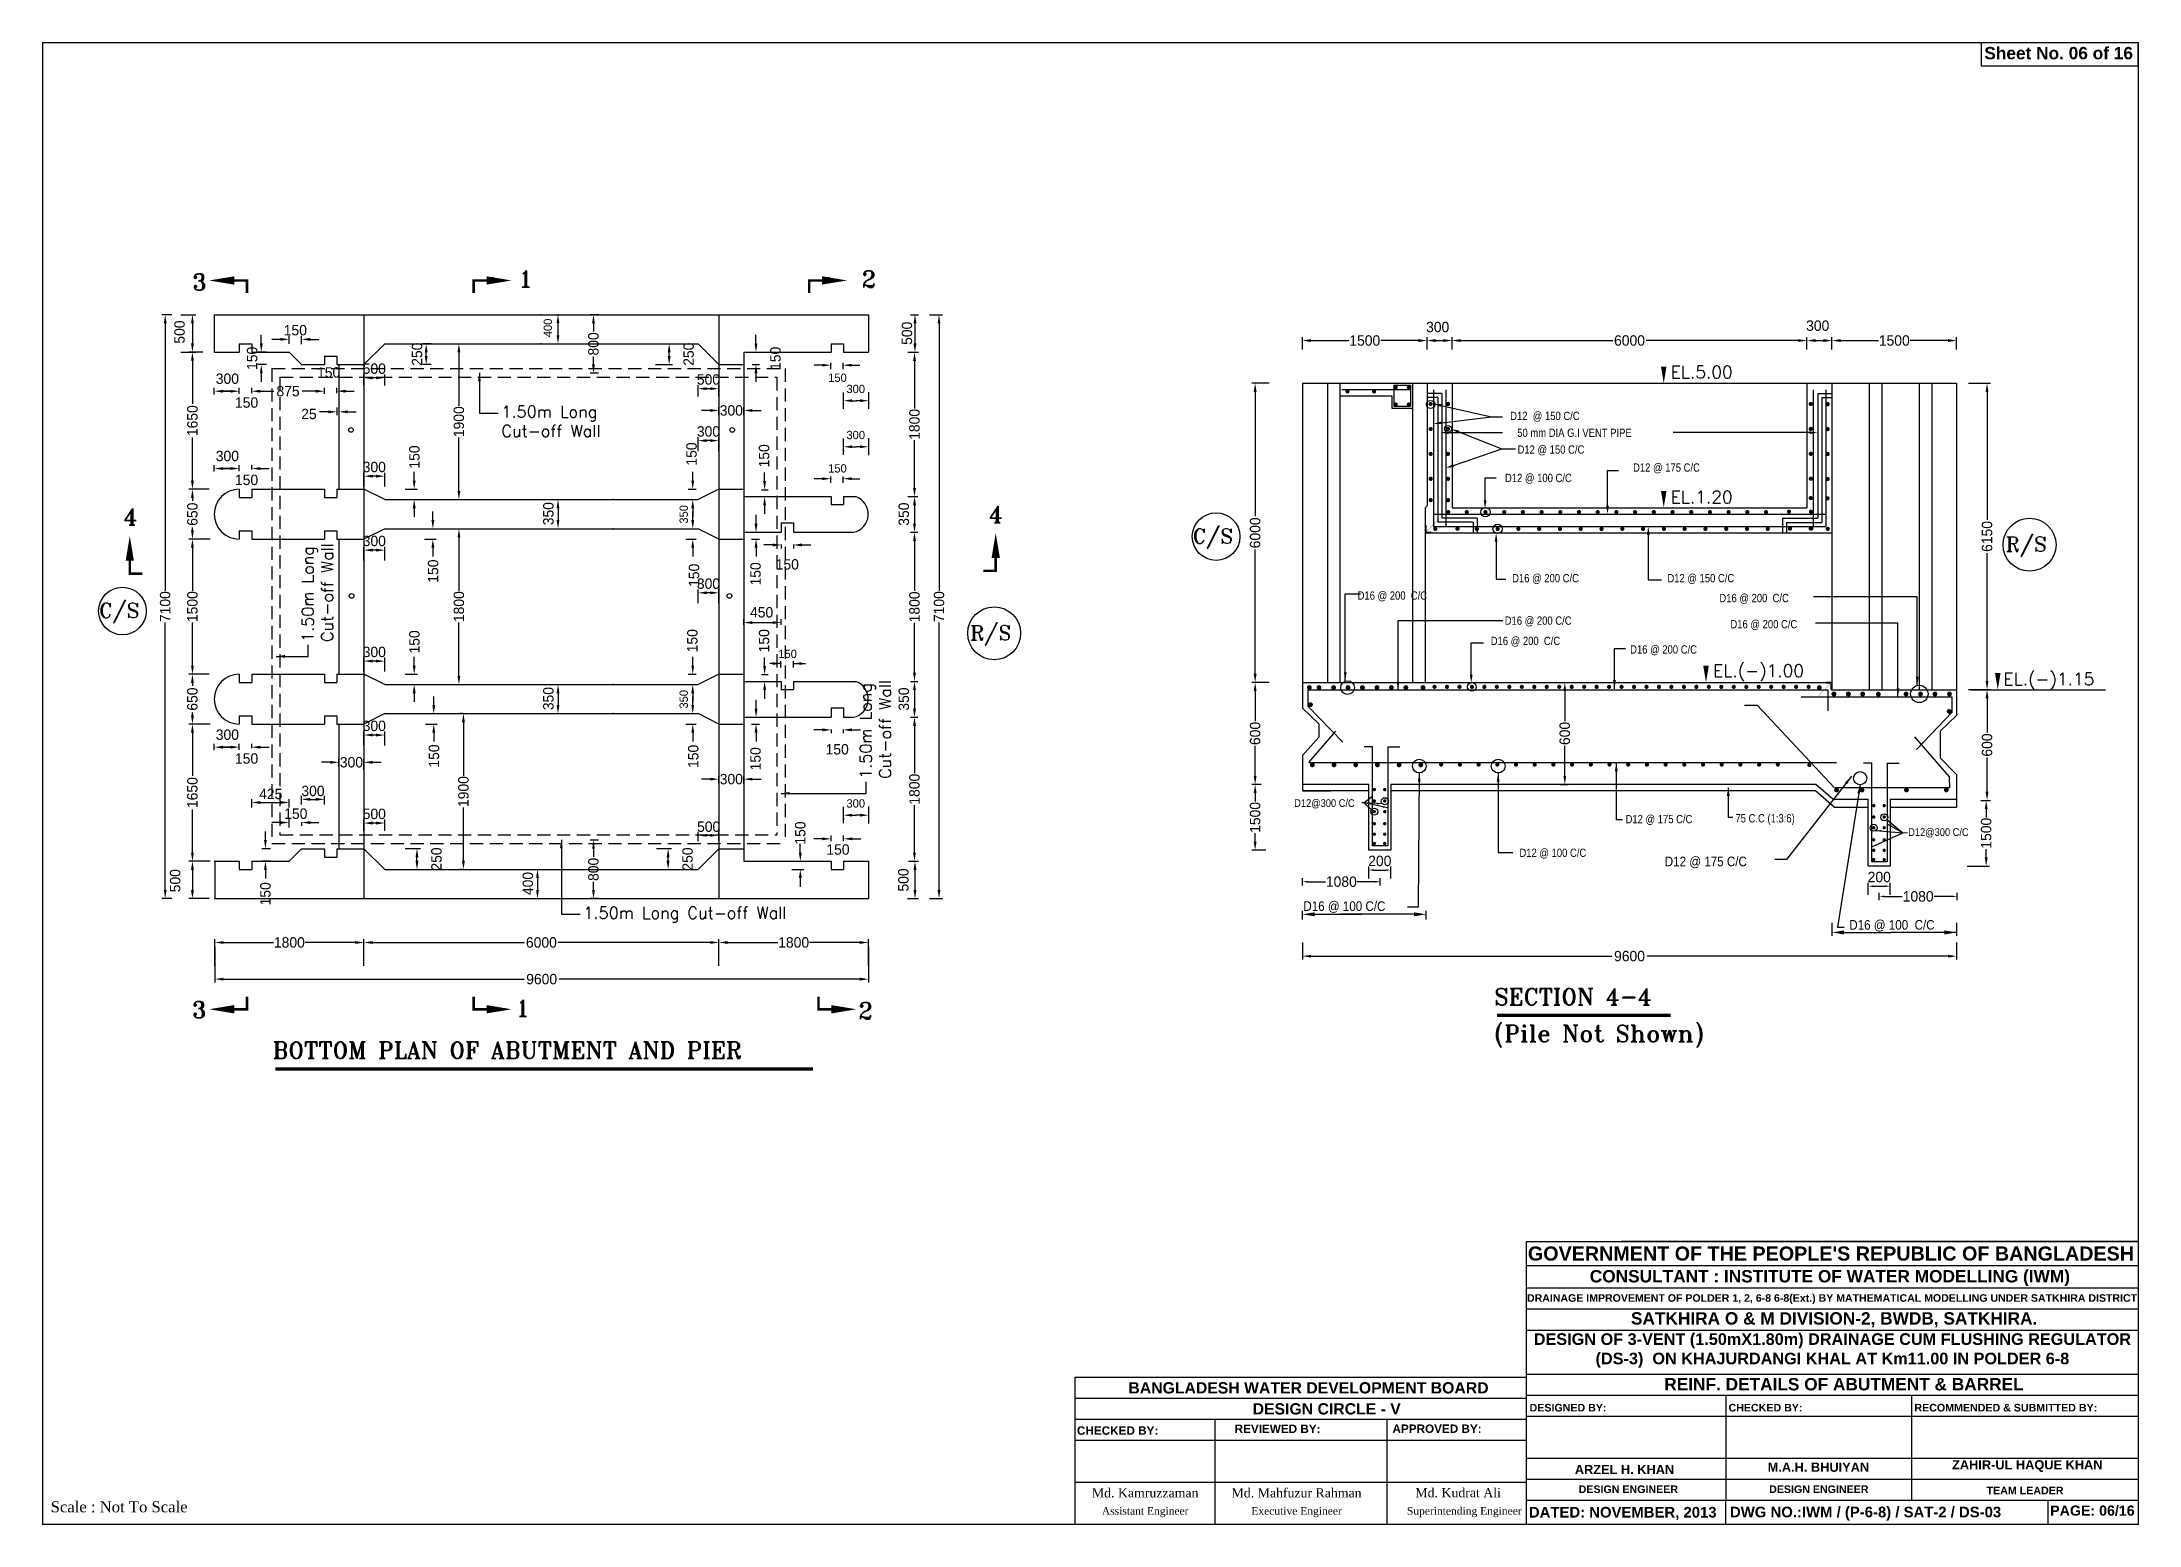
# Model space of a CAD drawing. Extents: x -377620 to 406987, y -326460 to -226264.
# Drawn here: x 21772 to 82320, y -269412 to -226584 of the extents above; entities that cross this region are included whole.
import ezdxf
from ezdxf.enums import TextEntityAlignment as Align

# ---------------------------------------------------------------- set-up
doc = ezdxf.new("R2010")
doc.units = 0
doc.header["$LTSCALE"] = 300
doc.header["$MEASUREMENT"] = 0
doc.linetypes.add('DASHED2', pattern=[9.525, 6.35, -3.175])
doc.layers.get('DEFPOINTS').update_dxf_attribs({"linetype": 'CONTINUOUS'})
doc.layers.add('Left Bank Profile', color=7, linetype='CONTINUOUS', lineweight=25)
doc.layers.add('LINE', color=7, linetype='CONTINUOUS')
doc.styles.add('BIG', font='ROMANT.SHX')
doc.dimstyles.new('3', dxfattribs={"dimtxt": 225, "dimasz": 350, "dimexe": 100, "dimexo": 25, "dimgap": 9, "dimtad": 0, "dimdec": 0, "dimzin": 0, "dimdsep": 46, "dimtxsty": 'Standard', "dimcen": 0, "dimclrd": 5, "dimclre": 6, "dimclrt": 256, "dimadec": 0, "dimazin": 0, "dimtfac": 1, "dimtdec": 0, "dimtofl": 0, "dimtmove": 2, "dimatfit": 3, "dimfxl": 1, "dimtolj": 1, "dimtzin": 0, "dimarcsym": 0})

msp = doc.modelspace()

# ---------------------------------------------------------------- texts
at = {"layer": 'Left Bank Profile', "attachment_point": 8}
for s, insert, char_height, width in [('{\\fArial|b1|i0|c0|p34;DRAINAGE IMPROVEMENT OF POLDER 1, 2, 6-8 6-8(Ext.) BY MATHEMATICAL MODELLING UNDER SATKHIRA DISTRICT}', (73456.1481, -263029.9036), 218.2440533, 18353.970731), ('{\\fArial|b1|i0|c0|p34;ARZEL H. KHAN}', (67464.447, -267939.7947), 264.093644, 27152.56831)]:
    msp.add_mtext(s, dxfattribs=dict(at, insert=insert, char_height=char_height, width=width))
at = {"layer": 'LINE', "color": 7, "style": 'BIG'}
for s, height, p in [('3', 480, (26111.3953, -233755.6512)), ('1', 480, (35536.7692, -233664.6422)), ('2', 480, (45437.632, -233674.5574)), ('EL.5.00', 360, (68797.9755, -236297.6078)), ('1.50m Long ', 340.032, (35039, -237430)), ('Cut-off Wall', 340.032, (35039, -237989)), ('EL.1.20', 360, (68797.9755, -239905.4392)), ('4', 480, (24124.7237, -240540.5587)), ('4', 480, (49109.4567, -240468.3257)), ('C/S', 425, (54996.3441, -241064.4065)), ('R/S', 425, (78466.8183, -241300.6363)), ('C/S', 425, (23418.5747, -243213.7011)), ('R/S', 425, (48572.2479, -243858.7237)), ('EL.(-)1.00', 360, (70024.263, -244920.749)), ('EL.(-)1.15', 360, (78404.3498, -245160.1567)), ('1.50m Long Cut-off Wall ', 340.032, (37406, -251903)), ('3', 480, (26103.4299, -254769.593)), ('1', 480, (35453.2551, -254723.9595)), ('SECTION 4-4', 480, (63708.4382, -254395.4627)), ('2', 480, (45347.4362, -254800.7273)), ('(Pile Not Shown)', 480, (63708.4382, -255459.4627)), ('BOTTOM PLAN OF ABUTMENT AND PIER', 480, (28434.736, -255941.143))]:
    msp.add_text(s, height=height, dxfattribs=at).set_placement(p)
at = {"layer": 'LINE', "color": 7}
msp.add_text('400', height=240, rotation=90, dxfattribs=at).set_placement((36378.9293, -234842.0382), align=Align.MIDDLE)
for s, p in [('150', (44741.2188, -236279.9938)), ('300', (45268.7062, -236603.5952)), ('300', (45268.7062, -237934.9826)), ('150', (44741.2188, -238897.7384)), ('150', (43301.2188, -244253.1274)), ('300', (45268.7062, -248573.5712))]:
    msp.add_text(s, height=240, dxfattribs=at).set_placement(p, align=Align.MIDDLE_CENTER)
for s, height, width, p in [('D12  @ 150 C/C', 240, 0.85, (64162.8592, -237502.1202)), ('50 mm DIA G.I VENT PIPE', 240, 0.85, (64367.1364, -237989.3601)), ('D12 @ 150 C/C', 240, 0.85, (64375.3586, -238474.6375)), ('D12 @ 100 C/C', 240, 0.85, (64012.8121, -239294.4387)), ('D12 @ 175 C/C', 240, 0.85, (67711.8198, -238993.5319)), ('D16 @ 200 C/C', 240, 0.85, (64219.4824, -242187.6699)), ('D12 @ 150 C/C', 240, 0.85, (68702.7322, -242187.6699)), ('D16 @ 200  C/C', 240, 0.85, (59758.5864, -242689.6655)), ('D16 @ 200  C/C', 240, 0.85, (70204.3266, -242761.8272)), ('D16 @ 200 C/C', 240, 0.85, (64006.0022, -243413.7307)), ('D16 @ 200 C/C', 240, 0.85, (70522.8068, -243517.296)), ('D16 @ 200  C/C', 240, 0.85, (63601.6425, -243999.1683)), ('D16 @ 200 C/C', 240, 0.85, (67627.0334, -244247.0146)), ('D12@300 C/C', 222.64, 0.9, (57927.5187, -248674.7305)), ('D12 @ 175 C/C', 240, 0.85, (67494.2312, -249145.4579)), ('75 C.C (1:3:6)', 240, 0.85, (70666.312, -249122.603)), ('D12@300 C/C', 222.64, 0.9, (75654.3087, -249512.727)), ('D12 @ 100 C/C', 240, 0.85, (64430.285, -250118.8932)), ('D12 @ 175 C/C', 278.3, 0.9, (68626.9395, -250387.9187)), ('D16 @ 100 C/C', 278.3, 0.9, (58192.5784, -251677.5101)), ('D16 @ 100  C/C', 278.3, 0.9, (73954.4237, -252218.6816))]:
    msp.add_text(s, height=height, dxfattribs=dict(at, width=width)).set_placement(p)
for p in [(40301.6817, -240225.6847), (40301.6817, -245565.6847)]:
    msp.add_text('350', height=240, rotation=90, dxfattribs=at).set_placement(p, align=Align.MIDDLE_CENTER)
at = {"layer": 'LINE', "color": 7, "style": 'BIG'}
for s, p in [('Cut-off Wall', (30175.8621, -243909.4498)), ('1.50m Long ', (29616.8621, -243909.4498)), ('1.50m Long ', (45726.8621, -247863.4498)), ('Cut-off Wall', (46285.8621, -247863.4498))]:
    msp.add_text(s, height=340.032, rotation=90, dxfattribs=at).set_placement(p)
at = {"layer": 'LINE', "color": 7}
for s, insert, char_height, width, attachment_point in [('{\\fArial|b1|i0|c0|p34;Sheet No. 06 of 16}', (79998.1184, -227090.0744), 356.60793, 18855.950215, 8), ("{\\fArial|b1|i0|c0|p34;\\H0.8x;GOVERNMENT OF THE PEOPLE'S REPUBLIC OF BANGLADESH}", (73424.6151, -261780.8104), 509.4399, 18855.950215, 8), ('{\\fArial|b1|i0|c0|p34;\\H1.094x;CONSULTANT : INSTITUTE OF WATER MODELLING (IWM)}', (73393.6151, -262512.5357), 326.041536, 18855.950215, 8), ('{\\fArial|b1|i0|c0|p34;SATKHIRA O & M DIVISION-2, BWDB, SATKHIRA.}', (73516.867, -263702.4834), 356.60793, 18855.950215, 8), ('{\\fArial|b1|i0|c0|p34;DESIGN OF 3-VENT (1.50mX1.80m) DRAINAGE CUM FLUSHING REGULATOR  (DS-3)  ON KHAJURDANGI KHAL AT Km11.00 IN POLDER 6-8}', (73466.2306, -264870.9051), 335.636531, 17395.981535, 8), ('{\\fArial|b1|i0|c0|p34;REINF. DETAILS OF ABUTMENT & BARREL}', (73800.1184, -265528.0744), 356.60793, 18855.950215, 8), ('{\\fArial|b1|i0|c0|p34;BANGLADESH WATER DEVELOPMENT BOARD}', (58340.3065, -265616.6661), 326.041536, 18855.950215, 8), ('{\\fArial|b1|i0|c0|p34;DESIGN CIRCLE - V}', (58866.3065, -266223.6109), 326.041536, 18855.950215, 8), ('{\\fArial|b1|i0|c0|p34;DESIGNED BY:}', (65833.7764, -266135.6488), 220.078037, 22627.140258, 8), ('{\\fArial|b1|i0|c0|p34;CHECKED BY:}', (71534.7764, -266135.6488), 220.078037, 22627.140258, 8), ('{\\fArial|b1|i0|c0|p34;RECOMMENDED & SUBMITTED BY:}', (78473.7764, -266135.6488), 220.078037, 22627.140258, 8), ('{\\fArial|b1|i0|c0|p34;CHECKED BY:}', (52829.6559, -266807.6431), 242.085841, 24889.854284, 8), ('{\\fArial|b1|i0|c0|p34;REVIEWED BY:}', (57447.7764, -266753.6488), 242.085841, 24889.854284, 8), ('{\\fArial|b1|i0|c0|p34;APPROVED BY:}', (62051.7764, -266753.6488), 242.085841, 24889.854284, 8), ('{\\fArial|b1|i0|c0|p34;M.A.H. BHUIYAN}', (73062.7355, -267877.8374), 264.093644, 27152.56831, 8), ('{\\fArial|b1|i0|c0|p34;ZAHIR-UL HAQUE KHAN}', (79092.7355, -267877.8374), 264.093644, 27152.56831, 8), ('{\\fTimes New Roman|b0|i0|c0|p18;Scale : Not To Scale}', (24000.2817, -269051.6176), 318.399938, 23569.937769, 8), ('{\\fTimes New Roman|b0|i0|c0|p18;Md. Kamruzzaman}', (53624.6234, -268620.1845), 264.093644, 27152.56831, 8), ('{\\fTimes New Roman|b0|i0|c0|p18;Md. Mahfuzur Rahman}', (57995.6234, -268620.1845), 264.093644, 27152.56831, 8), ('{\\fTimes New Roman|b0|i0|c0|p18;Md. Kudrat Ali}', (62660.7929, -268615.1845), 264.093644, 27152.56831, 8), ('{\\fArial|b1|i0|c0|p34;DESIGN ENGINEER}', (67574.7764, -268490.6488), 220.078037, 22627.140258, 8), ('{\\fArial|b1|i0|c0|p34;DESIGN ENGINEER}', (73074.7764, -268490.6488), 220.078037, 22627.140258, 8), ('{\\fArial|b1|i0|c0|p34;TEAM LEADER}', (79028.7764, -268523.6488), 220.078037, 22627.140258, 8), ('{\\fArial|b1|i0|c0|p34;   PAGE: 06/16}', (79413.2999, -268847.824), 293.437383, 30169.520344, 1), ('{\\fTimes New Roman|b0|i0|c0|p18;Assistant Engineer}', (53624.6234, -269185.3504), 220.078037, 22627.140258, 8), ('{\\fTimes New Roman|b0|i0|c0|p18;Executive Engineer}', (57995.6234, -269185.3504), 220.078037, 22627.140258, 8), ('{\\fTimes New Roman|b0|i0|c0|p18;Superintending Engineer}', (62838.7889, -269185.3504), 220.078037, 22627.140258, 8), ('{\\fArial|b1|i0|c0|p34;DATED: NOVEMBER, 2013}', (64703.5341, -268887.8804), 307.533087, 31618.758508, 1), ('{\\fArial|b1|i0|c0|p34;DWG NO.:IWM / (P-6-8) / SAT-2 / DS-03}', (70510.3415, -268881.8804), 307.533087, 31309.311232, 1)]:
    msp.add_mtext(s, dxfattribs=dict(at, insert=insert, char_height=char_height, width=width, attachment_point=attachment_point))

# ---------------------------------------------------------------- blocks, each defined once
blk = doc.blocks.new('*D293')
at = {"layer": 'DEFPOINTS', "color": 0}
for p in [(46750, -235543), (46750, -239712), (46965, -239712)]:
    blk.add_point(p, dxfattribs=at)
at = {"layer": 'LINE', "color": 7, "lineweight": -2}
for p, q in [((46775, -235543), (47065, -235543)), ((46965, -235793), (46965, -237169)), ((46965, -239462), (46965, -238087)), ((46775, -239712), (47065, -239712))]:
    blk.add_line(p, q, dxfattribs=at)
at = {"layer": 'LINE', "color": 7}
for points in [[(46923, -235793), (47007, -235793), (46965, -235543)], [(46923, -239462), (47007, -239462), (46965, -239712)]]:
    blk.add_solid(points, dxfattribs=at)
at = {"layer": 'LINE', "color": 7, "insert": (46965, -237628), "char_height": 300, "attachment_point": 5, "rotation": 90}
blk.add_mtext('\\A1;1800', dxfattribs=at)
blk = doc.blocks.new('*D294')
at = {"layer": 'DEFPOINTS', "color": 0}
for p in [(26442, -235541), (26117, -239501), (26442, -239501)]:
    blk.add_point(p, dxfattribs=at)
at = {"layer": 'LINE', "color": 7, "lineweight": -2}
for p, q in [((26417, -235541), (26017, -235541)), ((26117, -235791), (26117, -237037)), ((26117, -239251), (26117, -238005)), ((26417, -239501), (26017, -239501))]:
    blk.add_line(p, q, dxfattribs=at)
at = {"layer": 'LINE', "color": 7}
for points in [[(26076, -235791), (26159, -235791), (26117, -235541)], [(26076, -239251), (26159, -239251), (26117, -239501)]]:
    blk.add_solid(points, dxfattribs=at)
at = {"layer": 'LINE', "color": 7, "insert": (26117, -237521), "char_height": 300, "attachment_point": 5, "rotation": 90}
blk.add_mtext('\\A1;1650', dxfattribs=at)
blk = doc.blocks.new('*D295')
at = {"layer": 'DEFPOINTS', "color": 0}
for p in [(32931, -235301), (33811, -235301), (32931, -239801)]:
    blk.add_point(p, dxfattribs=at)
at = {"layer": 'LINE', "color": 7, "lineweight": -2}
for p, q in [((32956, -235301), (33911, -235301)), ((33811, -235551), (33811, -237092)), ((33811, -239551), (33811, -238010)), ((32956, -239801), (33911, -239801))]:
    blk.add_line(p, q, dxfattribs=at)
at = {"layer": 'LINE', "color": 7}
for points in [[(33770, -235551), (33853, -235551), (33811, -235301)], [(33770, -239551), (33853, -239551), (33811, -239801)]]:
    blk.add_solid(points, dxfattribs=at)
at = {"layer": 'LINE', "color": 7, "insert": (33811, -237551), "char_height": 300, "attachment_point": 5, "rotation": 90}
blk.add_mtext('\\A1;1900', dxfattribs=at)
blk = doc.blocks.new('*D296')
at = {"layer": 'DEFPOINTS', "color": 0}
for p in [(33942, -245981), (33942, -245981), (33942, -250481)]:
    blk.add_point(p, dxfattribs=at)
at = {"layer": 'LINE', "color": 7, "lineweight": -2}
for p, q in [((33917, -245981), (33842, -245981)), ((33942, -246231), (33942, -247772)), ((33942, -250231), (33942, -248690)), ((33917, -250481), (33842, -250481))]:
    blk.add_line(p, q, dxfattribs=at)
at = {"layer": 'LINE', "color": 7}
for points in [[(33900, -246231), (33983, -246231), (33942, -245981)], [(33900, -250231), (33983, -250231), (33942, -250481)]]:
    blk.add_solid(points, dxfattribs=at)
at = {"layer": 'LINE', "color": 7, "insert": (33942, -248231), "char_height": 300, "attachment_point": 5, "rotation": 90}
blk.add_mtext('\\A1;1900', dxfattribs=at)
blk = doc.blocks.new('*D297')
at = {"layer": 'DEFPOINTS', "color": 0}
for p in [(46822, -246083), (46822, -250241), (46965, -250241)]:
    blk.add_point(p, dxfattribs=at)
at = {"layer": 'LINE', "color": 7, "lineweight": -2}
for p, q in [((46847, -246083), (47065, -246083)), ((46965, -246333), (46965, -247703)), ((46965, -249991), (46965, -248621)), ((46847, -250241), (47065, -250241))]:
    blk.add_line(p, q, dxfattribs=at)
at = {"layer": 'LINE', "color": 7}
for points in [[(46923, -246333), (47006, -246333), (46965, -246083)], [(46923, -249991), (47006, -249991), (46965, -250241)]]:
    blk.add_solid(points, dxfattribs=at)
at = {"layer": 'LINE', "color": 7, "insert": (46965, -248162), "char_height": 300, "attachment_point": 5, "rotation": 90}
blk.add_mtext('\\A1;1800', dxfattribs=at)
blk = doc.blocks.new('*D298')
at = {"layer": 'DEFPOINTS', "color": 0}
for p in [(26659, -246281), (26117, -250241), (26598, -250241)]:
    blk.add_point(p, dxfattribs=at)
at = {"layer": 'LINE', "color": 7, "lineweight": -2}
for p, q in [((26634, -246281), (26017, -246281)), ((26117, -246531), (26117, -247777)), ((26117, -249991), (26117, -248745)), ((26573, -250241), (26017, -250241))]:
    blk.add_line(p, q, dxfattribs=at)
at = {"layer": 'LINE', "color": 7}
for points in [[(26076, -246531), (26159, -246531), (26117, -246281)], [(26076, -249991), (26159, -249991), (26117, -250241)]]:
    blk.add_solid(points, dxfattribs=at)
at = {"layer": 'LINE', "color": 7, "insert": (26117, -248261), "char_height": 300, "attachment_point": 5, "rotation": 90}
blk.add_mtext('\\A1;1650', dxfattribs=at)
blk = doc.blocks.new('*D299')
at = {"layer": 'DEFPOINTS', "color": 0}
for p in [(43384, -250241), (43397, -250481), (43668, -250481)]:
    blk.add_point(p, dxfattribs=at)
at = {"layer": 'LINE', "color": 7, "lineweight": -2}
for p, q in [((43668, -249991), (43668, -249741)), ((43409, -250241), (43768, -250241)), ((43422, -250481), (43768, -250481)), ((43668, -250731), (43668, -250981))]:
    blk.add_line(p, q, dxfattribs=at)
at = {"layer": 'LINE', "color": 7}
for points in [[(43627, -249991), (43710, -249991), (43668, -250241)], [(43627, -250731), (43710, -250731), (43668, -250481)]]:
    blk.add_solid(points, dxfattribs=at)
at = {"layer": 'LINE', "color": 7, "insert": (43668, -249428), "char_height": 300, "attachment_point": 5, "rotation": 90}
blk.add_mtext('\\A1;150', dxfattribs=at)
blk = doc.blocks.new('*D300')
at = {"layer": 'DEFPOINTS', "color": 0}
for p in [(43116, -243352), (42036, -243442), (43116, -243442)]:
    blk.add_point(p, dxfattribs=at)
at = {"layer": 'LINE', "color": 7, "lineweight": -2}
for p, q in [((42036, -243417), (42036, -243252)), ((42286, -243352), (42866, -243352)), ((43116, -243417), (43116, -243252))]:
    blk.add_line(p, q, dxfattribs=at)
at = {"layer": 'LINE', "color": 7}
for points in [[(42286, -243310), (42286, -243393), (42036, -243352)], [(42866, -243310), (42866, -243393), (43116, -243352)]]:
    blk.add_solid(points, dxfattribs=at)
at = {"layer": 'LINE', "color": 7, "insert": (42551, -243056), "char_height": 300, "attachment_point": 5}
blk.add_mtext('\\A1;450', dxfattribs=at)
blk = doc.blocks.new('*D301')
at = {"layer": 'DEFPOINTS', "color": 0}
for p in [(44556, -249686), (44916, -249596), (44916, -249686)]:
    blk.add_point(p, dxfattribs=at)
at = {"layer": 'LINE', "color": 7, "lineweight": -2}
for p, q in [((44306, -249596), (44056, -249596)), ((44556, -249661), (44556, -249496)), ((44916, -249661), (44916, -249496)), ((45166, -249596), (45416, -249596))]:
    blk.add_line(p, q, dxfattribs=at)
at = {"layer": 'LINE', "color": 7}
for points in [[(44306, -249554), (44306, -249637), (44556, -249596)], [(45166, -249554), (45166, -249637), (44916, -249596)]]:
    blk.add_solid(points, dxfattribs=at)
at = {"layer": 'LINE', "color": 7, "insert": (44755, -249906), "char_height": 300, "attachment_point": 5}
blk.add_mtext('\\A1;150', dxfattribs=at)
blk = doc.blocks.new('*D302')
at = {"layer": 'DEFPOINTS', "color": 0}
for p in [(40716, -249691), (41316, -249494), (41316, -249674)]:
    blk.add_point(p, dxfattribs=at)
at = {"layer": 'LINE', "color": 7, "lineweight": -2}
for p, q in [((40716, -249666), (40716, -249394)), ((41316, -249649), (41316, -249394)), ((40966, -249494), (41066, -249494))]:
    blk.add_line(p, q, dxfattribs=at)
at = {"layer": 'LINE', "color": 7}
for points in [[(40966, -249452), (40966, -249535), (40716, -249494)], [(41066, -249452), (41066, -249535), (41316, -249494)]]:
    blk.add_solid(points, dxfattribs=at)
at = {"layer": 'LINE', "color": 7, "insert": (41022, -249247), "char_height": 300, "attachment_point": 5}
blk.add_mtext('\\A1;500', dxfattribs=at)
blk = doc.blocks.new('*D303')
at = {"layer": 'DEFPOINTS', "color": 0}
for p in [(41316, -252589), (31068, -253293), (41316, -253293)]:
    blk.add_point(p, dxfattribs=at)
at = {"layer": 'LINE', "color": 7, "lineweight": -2}
for p, q in [((31068, -253268), (31068, -252489)), ((31318, -252589), (35708, -252589)), ((41066, -252589), (36676, -252589)), ((41316, -253268), (41316, -252489))]:
    blk.add_line(p, q, dxfattribs=at)
at = {"layer": 'LINE', "color": 7}
for points in [[(31318, -252548), (31318, -252631), (31068, -252589)], [(41066, -252548), (41066, -252631), (41316, -252589)]]:
    blk.add_solid(points, dxfattribs=at)
at = {"layer": 'LINE', "color": 7, "insert": (36192, -252589), "char_height": 300, "attachment_point": 5}
blk.add_mtext('\\A1;6000', dxfattribs=at)
blk = doc.blocks.new('*D304')
at = {"layer": 'DEFPOINTS', "color": 0}
for p in [(26659, -250241), (26117, -251321), (26623, -251321)]:
    blk.add_point(p, dxfattribs=at)
at = {"layer": 'LINE', "color": 7, "lineweight": -2}
for p, q in [((26634, -250241), (26017, -250241)), ((26117, -250491), (26117, -251071)), ((26598, -251321), (26017, -251321))]:
    blk.add_line(p, q, dxfattribs=at)
at = {"layer": 'LINE', "color": 7}
for points in [[(26076, -250491), (26159, -250491), (26117, -250241)], [(26076, -251071), (26159, -251071), (26117, -251321)]]:
    blk.add_solid(points, dxfattribs=at)
at = {"layer": 'LINE', "color": 7, "insert": (25620, -250805), "char_height": 300, "attachment_point": 5, "rotation": 90}
blk.add_mtext('\\A1;500', dxfattribs=at)
blk = doc.blocks.new('*D305')
at = {"layer": 'DEFPOINTS', "color": 0}
for p in [(31068, -252589), (26764, -253293), (31068, -253293)]:
    blk.add_point(p, dxfattribs=at)
at = {"layer": 'LINE', "color": 7, "lineweight": -2}
for p, q in [((26764, -253268), (26764, -252489)), ((27014, -252589), (28457, -252589)), ((30818, -252589), (29375, -252589)), ((31068, -253268), (31068, -252489))]:
    blk.add_line(p, q, dxfattribs=at)
at = {"layer": 'LINE', "color": 7}
for points in [[(27014, -252548), (27014, -252631), (26764, -252589)], [(30818, -252548), (30818, -252631), (31068, -252589)]]:
    blk.add_solid(points, dxfattribs=at)
at = {"layer": 'LINE', "color": 7, "insert": (28916, -252589), "char_height": 300, "attachment_point": 5}
blk.add_mtext('\\A1;1800', dxfattribs=at)
blk = doc.blocks.new('*D306')
at = {"layer": 'DEFPOINTS', "color": 0}
for p in [(35640, -250481), (35640, -251321), (36080, -251321)]:
    blk.add_point(p, dxfattribs=at)
at = {"layer": 'LINE', "color": 7, "lineweight": -2}
for p, q in [((35665, -250481), (36180, -250481)), ((36080, -250731), (36080, -251071)), ((35665, -251321), (36180, -251321))]:
    blk.add_line(p, q, dxfattribs=at)
at = {"layer": 'LINE', "color": 7}
for points in [[(36038, -250731), (36122, -250731), (36080, -250481)], [(36038, -251071), (36122, -251071), (36080, -251321)]]:
    blk.add_solid(points, dxfattribs=at)
at = {"layer": 'LINE', "color": 7, "insert": (35803, -250886), "char_height": 300, "attachment_point": 5, "rotation": 90}
blk.add_mtext('\\A1;400', dxfattribs=at)
blk = doc.blocks.new('*D307')
at = {"layer": 'DEFPOINTS', "color": 0}
for p in [(45636, -252589), (41316, -253293), (45636, -253293)]:
    blk.add_point(p, dxfattribs=at)
at = {"layer": 'LINE', "color": 7, "lineweight": -2}
for p, q in [((41316, -253268), (41316, -252489)), ((41566, -252589), (43017, -252589)), ((45386, -252589), (43935, -252589)), ((45636, -253268), (45636, -252489))]:
    blk.add_line(p, q, dxfattribs=at)
at = {"layer": 'LINE', "color": 7}
for points in [[(41566, -252548), (41566, -252631), (41316, -252589)], [(45386, -252548), (45386, -252631), (45636, -252589)]]:
    blk.add_solid(points, dxfattribs=at)
at = {"layer": 'LINE', "color": 7, "insert": (43476, -252589), "char_height": 300, "attachment_point": 5}
blk.add_mtext('\\A1;1800', dxfattribs=at)
blk = doc.blocks.new('*D308')
at = {"layer": 'DEFPOINTS', "color": 0}
for p in [(46764, -250241), (46740, -251321), (46979, -251321)]:
    blk.add_point(p, dxfattribs=at)
at = {"layer": 'LINE', "color": 7, "lineweight": -2}
for p, q in [((46789, -250241), (47079, -250241)), ((46979, -250491), (46979, -251071)), ((46765, -251321), (47079, -251321))]:
    blk.add_line(p, q, dxfattribs=at)
at = {"layer": 'LINE', "color": 7}
for points in [[(46937, -250491), (47021, -250491), (46979, -250241)], [(46937, -251071), (47021, -251071), (46979, -251321)]]:
    blk.add_solid(points, dxfattribs=at)
at = {"layer": 'LINE', "color": 7, "insert": (46644, -250784), "char_height": 300, "attachment_point": 5, "rotation": 90}
blk.add_mtext('\\A1;500', dxfattribs=at)
blk = doc.blocks.new('*D309')
at = {"layer": 'DEFPOINTS', "color": 0}
for p in [(26659, -240941), (26117, -244841), (26598, -244841)]:
    blk.add_point(p, dxfattribs=at)
at = {"layer": 'LINE', "color": 7, "lineweight": -2}
for p, q in [((26634, -240941), (26017, -240941)), ((26117, -241191), (26117, -242432)), ((26117, -244591), (26117, -243350)), ((26573, -244841), (26017, -244841))]:
    blk.add_line(p, q, dxfattribs=at)
at = {"layer": 'LINE', "color": 7}
for points in [[(26076, -241191), (26159, -241191), (26117, -240941)], [(26076, -244591), (26159, -244591), (26117, -244841)]]:
    blk.add_solid(points, dxfattribs=at)
at = {"layer": 'LINE', "color": 7, "insert": (26117, -242891), "char_height": 300, "attachment_point": 5, "rotation": 90}
blk.add_mtext('\\A1;1500', dxfattribs=at)
blk = doc.blocks.new('*D310')
at = {"layer": 'DEFPOINTS', "color": 0}
for p in [(32931, -240641), (33811, -240641), (32931, -245141)]:
    blk.add_point(p, dxfattribs=at)
at = {"layer": 'LINE', "color": 7, "lineweight": -2}
for p, q in [((32956, -240641), (33911, -240641)), ((33811, -240891), (33811, -242432)), ((33811, -244891), (33811, -243350)), ((32956, -245141), (33911, -245141))]:
    blk.add_line(p, q, dxfattribs=at)
at = {"layer": 'LINE', "color": 7}
for points in [[(33770, -240891), (33853, -240891), (33811, -240641)], [(33770, -244891), (33853, -244891), (33811, -245141)]]:
    blk.add_solid(points, dxfattribs=at)
at = {"layer": 'LINE', "color": 7, "insert": (33811, -242891), "char_height": 300, "attachment_point": 5, "rotation": 90}
blk.add_mtext('\\A1;1800', dxfattribs=at)
blk = doc.blocks.new('*D311')
at = {"layer": 'DEFPOINTS', "color": 0}
for p in [(26623, -244841), (26117, -246281), (26659, -246281)]:
    blk.add_point(p, dxfattribs=at)
at = {"layer": 'LINE', "color": 7, "lineweight": -2}
for p, q in [((26598, -244841), (26017, -244841)), ((26117, -245091), (26117, -245177)), ((26634, -246281), (26017, -246281)), ((26117, -246031), (26117, -245945))]:
    blk.add_line(p, q, dxfattribs=at)
at = {"layer": 'LINE', "color": 7}
for points in [[(26076, -245091), (26159, -245091), (26117, -244841)], [(26076, -246031), (26159, -246031), (26117, -246281)]]:
    blk.add_solid(points, dxfattribs=at)
at = {"layer": 'LINE', "color": 7, "insert": (26117, -245561), "char_height": 300, "attachment_point": 5, "rotation": 90}
blk.add_mtext('\\A1;650', dxfattribs=at)
blk = doc.blocks.new('*D312')
at = {"layer": 'DEFPOINTS', "color": 0}
for p in [(26623, -239501), (26117, -240941), (26659, -240941)]:
    blk.add_point(p, dxfattribs=at)
at = {"layer": 'LINE', "color": 7, "lineweight": -2}
for p, q in [((26598, -239501), (26017, -239501)), ((26117, -239751), (26117, -239837)), ((26634, -240941), (26017, -240941)), ((26117, -240691), (26117, -240605))]:
    blk.add_line(p, q, dxfattribs=at)
at = {"layer": 'LINE', "color": 7}
for points in [[(26076, -239751), (26159, -239751), (26117, -239501)], [(26076, -240691), (26159, -240691), (26117, -240941)]]:
    blk.add_solid(points, dxfattribs=at)
at = {"layer": 'LINE', "color": 7, "insert": (26117, -240221), "char_height": 300, "attachment_point": 5, "rotation": 90}
blk.add_mtext('\\A1;650', dxfattribs=at)
blk = doc.blocks.new('*D313')
at = {"layer": 'DEFPOINTS', "color": 0}
for p in [(30348, -247546), (31068, -247386), (31068, -247626)]:
    blk.add_point(p, dxfattribs=at)
at = {"layer": 'LINE', "color": 7, "lineweight": -2}
for p, q in [((30098, -247386), (29848, -247386)), ((30348, -247521), (30348, -247286)), ((31068, -247601), (31068, -247286)), ((31318, -247386), (31568, -247386))]:
    blk.add_line(p, q, dxfattribs=at)
at = {"layer": 'LINE', "color": 7}
for points in [[(30098, -247344), (30098, -247427), (30348, -247386)], [(31318, -247344), (31318, -247427), (31068, -247386)]]:
    blk.add_solid(points, dxfattribs=at)
at = {"layer": 'LINE', "color": 7, "insert": (30708, -247386), "char_height": 300, "attachment_point": 5}
blk.add_mtext('\\A1;300', dxfattribs=at)
blk = doc.blocks.new('*D314')
at = {"layer": 'DEFPOINTS', "color": 0}
for p in [(46822, -240743), (46822, -245052), (46965, -245052)]:
    blk.add_point(p, dxfattribs=at)
at = {"layer": 'LINE', "color": 7, "lineweight": -2}
for p, q in [((46847, -240743), (47065, -240743)), ((46965, -240993), (46965, -242439)), ((46965, -244802), (46965, -243357)), ((46847, -245052), (47065, -245052))]:
    blk.add_line(p, q, dxfattribs=at)
at = {"layer": 'LINE', "color": 7}
for points in [[(46923, -240993), (47006, -240993), (46965, -240743)], [(46923, -244802), (47006, -244802), (46965, -245052)]]:
    blk.add_solid(points, dxfattribs=at)
at = {"layer": 'LINE', "color": 7, "insert": (46965, -242898), "char_height": 300, "attachment_point": 5, "rotation": 90}
blk.add_mtext('\\A1;1800', dxfattribs=at)
blk = doc.blocks.new('*D315')
at = {"layer": 'DEFPOINTS', "color": 0}
for p in [(40405, -244841), (40405, -245141), (40562, -244841)]:
    blk.add_point(p, dxfattribs=at)
at = {"layer": 'LINE', "color": 7, "lineweight": -2}
for p, q in [((40562, -244591), (40562, -244341)), ((40430, -244841), (40662, -244841)), ((40430, -245141), (40662, -245141)), ((40562, -245391), (40562, -245641))]:
    blk.add_line(p, q, dxfattribs=at)
at = {"layer": 'LINE', "color": 7}
for points in [[(40521, -244591), (40604, -244591), (40562, -244841)], [(40521, -245391), (40604, -245391), (40562, -245141)]]:
    blk.add_solid(points, dxfattribs=at)
at = {"layer": 'LINE', "color": 7, "insert": (40552, -243875), "char_height": 300, "attachment_point": 5, "rotation": 90}
blk.add_mtext('\\A1;150', dxfattribs=at)
blk = doc.blocks.new('*D316')
at = {"layer": 'DEFPOINTS', "color": 0}
for p in [(40314, -245981), (40337, -246281), (40562, -246281)]:
    blk.add_point(p, dxfattribs=at)
at = {"layer": 'LINE', "color": 7, "lineweight": -2}
for p, q in [((40562, -245731), (40562, -245481)), ((40339, -245981), (40662, -245981)), ((40362, -246281), (40662, -246281)), ((40562, -246531), (40562, -246781))]:
    blk.add_line(p, q, dxfattribs=at)
at = {"layer": 'LINE', "color": 7}
for points in [[(40521, -245731), (40604, -245731), (40562, -245981)], [(40521, -246531), (40604, -246531), (40562, -246281)]]:
    blk.add_solid(points, dxfattribs=at)
at = {"layer": 'LINE', "color": 7, "insert": (40579, -247214), "char_height": 300, "attachment_point": 5, "rotation": 90}
blk.add_mtext('\\A1;150', dxfattribs=at)
blk = doc.blocks.new('*D317')
at = {"layer": 'DEFPOINTS', "color": 0}
for p in [(44557, -246410), (44907, -246410), (44907, -246449)]:
    blk.add_point(p, dxfattribs=at)
at = {"layer": 'LINE', "color": 7, "lineweight": -2}
for p, q in [((44307, -246449), (44057, -246449)), ((44557, -246435), (44557, -246549)), ((44907, -246435), (44907, -246549)), ((45157, -246449), (45407, -246449))]:
    blk.add_line(p, q, dxfattribs=at)
at = {"layer": 'LINE', "color": 7}
for points in [[(44307, -246407), (44307, -246491), (44557, -246449)], [(45157, -246407), (45157, -246491), (44907, -246449)]]:
    blk.add_solid(points, dxfattribs=at)
at = {"layer": 'LINE', "color": 7, "insert": (44732, -247012), "char_height": 300, "attachment_point": 5}
blk.add_mtext('\\A1;150', dxfattribs=at)
blk = doc.blocks.new('*D318')
at = {"layer": 'DEFPOINTS', "color": 0}
for p in [(46822, -245052), (46822, -246083), (46965, -246083)]:
    blk.add_point(p, dxfattribs=at)
at = {"layer": 'LINE', "color": 7, "lineweight": -2}
for p, q in [((46847, -245052), (47065, -245052)), ((46965, -245302), (46965, -245833)), ((46847, -246083), (47065, -246083))]:
    blk.add_line(p, q, dxfattribs=at)
at = {"layer": 'LINE', "color": 7}
for points in [[(46923, -245302), (47007, -245302), (46965, -245052)], [(46923, -245833), (47007, -245833), (46965, -246083)]]:
    blk.add_solid(points, dxfattribs=at)
at = {"layer": 'LINE', "color": 7, "insert": (46657, -245560), "char_height": 300, "attachment_point": 5, "rotation": 90}
blk.add_mtext('\\A1;350', dxfattribs=at)
blk = doc.blocks.new('*D319')
at = {"layer": 'DEFPOINTS', "color": 0}
for p in [(43117, -241070), (43467, -241070), (43467, -241109)]:
    blk.add_point(p, dxfattribs=at)
at = {"layer": 'LINE', "color": 7, "lineweight": -2}
for p, q in [((42867, -241109), (42617, -241109)), ((43117, -241095), (43117, -241209)), ((43467, -241095), (43467, -241209)), ((43717, -241109), (43967, -241109))]:
    blk.add_line(p, q, dxfattribs=at)
at = {"layer": 'LINE', "color": 7}
for points in [[(42867, -241067), (42867, -241151), (43117, -241109)], [(43717, -241067), (43717, -241151), (43467, -241109)]]:
    blk.add_solid(points, dxfattribs=at)
at = {"layer": 'LINE', "color": 7, "insert": (43292, -241672), "char_height": 300, "attachment_point": 5}
blk.add_mtext('\\A1;150', dxfattribs=at)
blk = doc.blocks.new('*D320')
at = {"layer": 'DEFPOINTS', "color": 0}
for p in [(40314, -240641), (40337, -240941), (40562, -240941)]:
    blk.add_point(p, dxfattribs=at)
at = {"layer": 'LINE', "color": 7, "lineweight": -2}
for p, q in [((40562, -240391), (40562, -240141)), ((40339, -240641), (40662, -240641)), ((40362, -240941), (40662, -240941)), ((40562, -241191), (40562, -241441))]:
    blk.add_line(p, q, dxfattribs=at)
at = {"layer": 'LINE', "color": 7}
for points in [[(40521, -240391), (40604, -240391), (40562, -240641)], [(40521, -241191), (40604, -241191), (40562, -240941)]]:
    blk.add_solid(points, dxfattribs=at)
at = {"layer": 'LINE', "color": 7, "insert": (40601, -241985), "char_height": 300, "attachment_point": 5, "rotation": 90}
blk.add_mtext('\\A1;150', dxfattribs=at)
blk = doc.blocks.new('*D321')
at = {"layer": 'DEFPOINTS', "color": 0}
for p in [(40405, -239501), (40562, -239501), (40405, -239801)]:
    blk.add_point(p, dxfattribs=at)
at = {"layer": 'LINE', "color": 7, "lineweight": -2}
for p, q in [((40562, -239251), (40562, -239001)), ((40430, -239501), (40662, -239501)), ((40430, -239801), (40662, -239801)), ((40562, -240051), (40562, -240301))]:
    blk.add_line(p, q, dxfattribs=at)
at = {"layer": 'LINE', "color": 7}
for points in [[(40521, -239251), (40604, -239251), (40562, -239501)], [(40521, -240051), (40604, -240051), (40562, -239801)]]:
    blk.add_solid(points, dxfattribs=at)
at = {"layer": 'LINE', "color": 7, "insert": (40529, -238483), "char_height": 300, "attachment_point": 5, "rotation": 90}
blk.add_mtext('\\A1;150', dxfattribs=at)
blk = doc.blocks.new('*D322')
at = {"layer": 'DEFPOINTS', "color": 0}
for p in [(46822, -239712), (46822, -240743), (46965, -240743)]:
    blk.add_point(p, dxfattribs=at)
at = {"layer": 'LINE', "color": 7, "lineweight": -2}
for p, q in [((46847, -239712), (47065, -239712)), ((46965, -239962), (46965, -240493)), ((46847, -240743), (47065, -240743))]:
    blk.add_line(p, q, dxfattribs=at)
at = {"layer": 'LINE', "color": 7}
for points in [[(46923, -239962), (47007, -239962), (46965, -239712)], [(46923, -240493), (47007, -240493), (46965, -240743)]]:
    blk.add_solid(points, dxfattribs=at)
at = {"layer": 'LINE', "color": 7, "insert": (46657, -240220), "char_height": 300, "attachment_point": 5, "rotation": 90}
blk.add_mtext('\\A1;350', dxfattribs=at)
blk = doc.blocks.new('*D323')
at = {"layer": 'DEFPOINTS', "color": 0}
for p in [(28908, -235324), (29268, -235173), (29268, -235339)]:
    blk.add_point(p, dxfattribs=at)
at = {"layer": 'LINE', "color": 7, "lineweight": -2}
for p, q in [((28658, -235173), (28408, -235173)), ((28908, -235299), (28908, -235073)), ((29268, -235314), (29268, -235073)), ((29518, -235173), (29768, -235173))]:
    blk.add_line(p, q, dxfattribs=at)
at = {"layer": 'LINE', "color": 7}
for points in [[(28658, -235131), (28658, -235214), (28908, -235173)], [(29518, -235131), (29518, -235214), (29268, -235173)]]:
    blk.add_solid(points, dxfattribs=at)
at = {"layer": 'LINE', "color": 7, "insert": (29088, -234909), "char_height": 300, "attachment_point": 5}
blk.add_mtext('\\A1;150', dxfattribs=at)
blk = doc.blocks.new('*D324')
at = {"layer": 'DEFPOINTS', "color": 0}
for p in [(25756, -234461), (25756, -235541), (26117, -235541)]:
    blk.add_point(p, dxfattribs=at)
at = {"layer": 'LINE', "color": 7, "lineweight": -2}
for p, q in [((25781, -234461), (26217, -234461)), ((26117, -234711), (26117, -235291)), ((25781, -235541), (26217, -235541))]:
    blk.add_line(p, q, dxfattribs=at)
at = {"layer": 'LINE', "color": 7}
for points in [[(26076, -234711), (26159, -234711), (26117, -234461)], [(26076, -235291), (26159, -235291), (26117, -235541)]]:
    blk.add_solid(points, dxfattribs=at)
at = {"layer": 'LINE', "color": 7, "insert": (25746, -234962), "char_height": 300, "attachment_point": 5, "rotation": 90}
blk.add_mtext('\\A1;500', dxfattribs=at)
blk = doc.blocks.new('*D325')
at = {"layer": 'DEFPOINTS', "color": 0}
for p in [(28105, -235541), (28277, -235541), (28277, -235901)]:
    blk.add_point(p, dxfattribs=at)
at = {"layer": 'LINE', "color": 7, "lineweight": -2}
for p, q in [((28105, -235291), (28105, -235041)), ((28252, -235541), (28005, -235541)), ((28252, -235901), (28005, -235901)), ((28105, -236151), (28105, -236401))]:
    blk.add_line(p, q, dxfattribs=at)
at = {"layer": 'LINE', "color": 7}
for points in [[(28064, -235291), (28147, -235291), (28105, -235541)], [(28064, -236151), (28147, -236151), (28105, -235901)]]:
    blk.add_solid(points, dxfattribs=at)
at = {"layer": 'LINE', "color": 7, "insert": (27842, -235721), "char_height": 300, "attachment_point": 5, "rotation": 90}
blk.add_mtext('\\A1;150', dxfattribs=at)
blk = doc.blocks.new('*D326')
at = {"layer": 'DEFPOINTS', "color": 0}
for p in [(30288, -237113), (30348, -237113), (30348, -237265)]:
    blk.add_point(p, dxfattribs=at)
at = {"layer": 'LINE', "color": 7, "lineweight": -2}
for p, q in [((30038, -237265), (29788, -237265)), ((30288, -237138), (30288, -237365)), ((30348, -237138), (30348, -237365)), ((30598, -237265), (30848, -237265))]:
    blk.add_line(p, q, dxfattribs=at)
at = {"layer": 'LINE', "color": 7}
for points in [[(30038, -237224), (30038, -237307), (30288, -237265)], [(30598, -237224), (30598, -237307), (30348, -237265)]]:
    blk.add_solid(points, dxfattribs=at)
at = {"layer": 'LINE', "color": 7, "insert": (29481, -237329), "char_height": 300, "attachment_point": 5}
blk.add_mtext('\\A1;25', dxfattribs=at)
blk = doc.blocks.new('*D327')
at = {"layer": 'DEFPOINTS', "color": 0}
for p in [(30288, -236670), (29928, -236766), (30288, -236756)]:
    blk.add_point(p, dxfattribs=at)
at = {"layer": 'LINE', "color": 7, "lineweight": -2}
for p, q in [((29678, -236670), (29428, -236670)), ((29928, -236741), (29928, -236570)), ((30288, -236731), (30288, -236570)), ((30538, -236670), (30788, -236670))]:
    blk.add_line(p, q, dxfattribs=at)
at = {"layer": 'LINE', "color": 7}
for points in [[(29678, -236629), (29678, -236712), (29928, -236670)], [(30538, -236629), (30538, -236712), (30288, -236670)]]:
    blk.add_solid(points, dxfattribs=at)
at = {"layer": 'LINE', "color": 7, "insert": (30050, -236130), "char_height": 300, "attachment_point": 5}
blk.add_mtext('\\A1;150', dxfattribs=at)
blk = doc.blocks.new('*D328')
at = {"layer": 'DEFPOINTS', "color": 0}
for p in [(27468, -236727), (27828, -236670), (27828, -236727)]:
    blk.add_point(p, dxfattribs=at)
at = {"layer": 'LINE', "color": 7, "lineweight": -2}
for p, q in [((27218, -236670), (26968, -236670)), ((27468, -236702), (27468, -236570)), ((27828, -236702), (27828, -236570)), ((28078, -236670), (28328, -236670))]:
    blk.add_line(p, q, dxfattribs=at)
at = {"layer": 'LINE', "color": 7}
for points in [[(27218, -236629), (27218, -236712), (27468, -236670)], [(28078, -236629), (28078, -236712), (27828, -236670)]]:
    blk.add_solid(points, dxfattribs=at)
at = {"layer": 'LINE', "color": 7, "insert": (27681, -236999), "char_height": 300, "attachment_point": 5}
blk.add_mtext('\\A1;150', dxfattribs=at)
blk = doc.blocks.new('*D329')
at = {"layer": 'DEFPOINTS', "color": 0}
for p in [(29928, -236670), (29928, -236699), (27828, -236747)]:
    blk.add_point(p, dxfattribs=at)
at = {"layer": 'LINE', "color": 7, "lineweight": -2}
for p, q in [((27828, -236722), (27828, -236570)), ((28078, -236670), (28469, -236670)), ((29678, -236670), (29287, -236670)), ((29928, -236674), (29928, -236570))]:
    blk.add_line(p, q, dxfattribs=at)
at = {"layer": 'LINE', "color": 7}
for points in [[(28078, -236629), (28078, -236712), (27828, -236670)], [(29678, -236629), (29678, -236712), (29928, -236670)]]:
    blk.add_solid(points, dxfattribs=at)
at = {"layer": 'LINE', "color": 7, "insert": (28878, -236670), "char_height": 300, "attachment_point": 5}
blk.add_mtext('\\A1;875', dxfattribs=at)
blk = doc.blocks.new('*D330')
at = {"layer": 'DEFPOINTS', "color": 0}
for p in [(27468, -236670), (26748, -236785), (27468, -236775)]:
    blk.add_point(p, dxfattribs=at)
at = {"layer": 'LINE', "color": 7, "lineweight": -2}
for p, q in [((26748, -236760), (26748, -236570)), ((26998, -236670), (27218, -236670)), ((27468, -236750), (27468, -236570))]:
    blk.add_line(p, q, dxfattribs=at)
at = {"layer": 'LINE', "color": 7}
for points in [[(26998, -236629), (26998, -236712), (26748, -236670)], [(27218, -236629), (27218, -236712), (27468, -236670)]]:
    blk.add_solid(points, dxfattribs=at)
at = {"layer": 'LINE', "color": 7, "insert": (27126, -236310), "char_height": 300, "attachment_point": 5}
blk.add_mtext('\\A1;300', dxfattribs=at)
blk = doc.blocks.new('*D331')
at = {"layer": 'DEFPOINTS', "color": 0}
for p in [(42252, -235901), (42275, -235541), (42387, -235901)]:
    blk.add_point(p, dxfattribs=at)
at = {"layer": 'LINE', "color": 7, "lineweight": -2}
for p, q in [((42387, -235291), (42387, -235041)), ((42277, -235901), (42487, -235901)), ((42300, -235541), (42487, -235541)), ((42387, -236151), (42387, -236401))]:
    blk.add_line(p, q, dxfattribs=at)
at = {"layer": 'LINE', "color": 7}
for points in [[(42346, -235291), (42429, -235291), (42387, -235541)], [(42346, -236151), (42429, -236151), (42387, -235901)]]:
    blk.add_solid(points, dxfattribs=at)
at = {"layer": 'LINE', "color": 7, "insert": (42951, -235721), "char_height": 300, "attachment_point": 5, "rotation": 90}
blk.add_mtext('\\A1;150', dxfattribs=at)
blk = doc.blocks.new('*D332')
at = {"layer": 'DEFPOINTS', "color": 0}
for p in [(42036, -237226), (41316, -237363), (42036, -237383)]:
    blk.add_point(p, dxfattribs=at)
at = {"layer": 'LINE', "color": 7, "lineweight": -2}
for p, q in [((41066, -237226), (40816, -237226)), ((41316, -237338), (41316, -237126)), ((42036, -237358), (42036, -237126)), ((42286, -237226), (42536, -237226))]:
    blk.add_line(p, q, dxfattribs=at)
at = {"layer": 'LINE', "color": 7}
for points in [[(41066, -237184), (41066, -237267), (41316, -237226)], [(42286, -237184), (42286, -237267), (42036, -237226)]]:
    blk.add_solid(points, dxfattribs=at)
at = {"layer": 'LINE', "color": 7, "insert": (41676, -237226), "char_height": 300, "attachment_point": 5}
blk.add_mtext('\\A1;300', dxfattribs=at)
blk = doc.blocks.new('*D333')
at = {"layer": 'DEFPOINTS', "color": 0}
for p in [(46822, -234461), (46802, -235541), (46979, -235541)]:
    blk.add_point(p, dxfattribs=at)
at = {"layer": 'LINE', "color": 7, "lineweight": -2}
for p, q in [((46847, -234461), (47079, -234461)), ((46979, -234711), (46979, -235291)), ((46827, -235541), (47079, -235541))]:
    blk.add_line(p, q, dxfattribs=at)
at = {"layer": 'LINE', "color": 7}
for points in [[(46937, -234711), (47021, -234711), (46979, -234461)], [(46937, -235291), (47021, -235291), (46979, -235541)]]:
    blk.add_solid(points, dxfattribs=at)
at = {"layer": 'LINE', "color": 7, "insert": (46747, -234997), "char_height": 300, "attachment_point": 5, "rotation": 90}
blk.add_mtext('\\A1;500', dxfattribs=at)
blk = doc.blocks.new('*D334')
at = {"layer": 'DEFPOINTS', "color": 0}
for p in [(42230, -240941), (42277, -240743), (42390, -240941)]:
    blk.add_point(p, dxfattribs=at)
at = {"layer": 'LINE', "color": 7, "lineweight": -2}
for p, q in [((42390, -240493), (42390, -240243)), ((42255, -240941), (42490, -240941)), ((42302, -240743), (42490, -240743)), ((42390, -241191), (42390, -241441))]:
    blk.add_line(p, q, dxfattribs=at)
at = {"layer": 'LINE', "color": 7}
for points in [[(42348, -240493), (42432, -240493), (42390, -240743)], [(42348, -241191), (42432, -241191), (42390, -240941)]]:
    blk.add_solid(points, dxfattribs=at)
at = {"layer": 'LINE', "color": 7, "insert": (42376, -241945), "char_height": 300, "attachment_point": 5, "rotation": 90}
blk.add_mtext('\\A1;150', dxfattribs=at)
blk = doc.blocks.new('*D335')
at = {"layer": 'DEFPOINTS', "color": 0}
for p in [(42230, -246281), (42277, -246083), (42390, -246281)]:
    blk.add_point(p, dxfattribs=at)
at = {"layer": 'LINE', "color": 7, "lineweight": -2}
for p, q in [((42390, -245833), (42390, -245583)), ((42255, -246281), (42490, -246281)), ((42302, -246083), (42490, -246083)), ((42390, -246531), (42390, -246781))]:
    blk.add_line(p, q, dxfattribs=at)
at = {"layer": 'LINE', "color": 7}
for points in [[(42348, -245833), (42432, -245833), (42390, -246083)], [(42348, -246531), (42432, -246531), (42390, -246281)]]:
    blk.add_solid(points, dxfattribs=at)
at = {"layer": 'LINE', "color": 7, "insert": (42376, -247285), "char_height": 300, "attachment_point": 5, "rotation": 90}
blk.add_mtext('\\A1;150', dxfattribs=at)
blk = doc.blocks.new('*D336')
at = {"layer": 'DEFPOINTS', "color": 0}
for p in [(42478, -245052), (42525, -244855), (42637, -245052)]:
    blk.add_point(p, dxfattribs=at)
at = {"layer": 'LINE', "color": 7, "lineweight": -2}
for p, q in [((42637, -244605), (42637, -244355)), ((42503, -245052), (42737, -245052)), ((42550, -244855), (42737, -244855)), ((42637, -245302), (42637, -245552))]:
    blk.add_line(p, q, dxfattribs=at)
at = {"layer": 'LINE', "color": 7}
for points in [[(42596, -244605), (42679, -244605), (42637, -244855)], [(42596, -245302), (42679, -245302), (42637, -245052)]]:
    blk.add_solid(points, dxfattribs=at)
at = {"layer": 'LINE', "color": 7, "insert": (42623, -243876), "char_height": 300, "attachment_point": 5, "rotation": 90}
blk.add_mtext('\\A1;150', dxfattribs=at)
blk = doc.blocks.new('*D337')
at = {"layer": 'DEFPOINTS', "color": 0}
for p in [(29268, -248627), (29928, -248456), (29928, -248630)]:
    blk.add_point(p, dxfattribs=at)
at = {"layer": 'LINE', "color": 7, "lineweight": -2}
for p, q in [((29268, -248602), (29268, -248356)), ((29518, -248456), (29678, -248456)), ((29928, -248605), (29928, -248356))]:
    blk.add_line(p, q, dxfattribs=at)
at = {"layer": 'LINE', "color": 7}
for points in [[(29518, -248414), (29518, -248497), (29268, -248456)], [(29678, -248414), (29678, -248497), (29928, -248456)]]:
    blk.add_solid(points, dxfattribs=at)
at = {"layer": 'LINE', "color": 7, "insert": (29598, -248215), "char_height": 300, "attachment_point": 5}
blk.add_mtext('\\A1;300', dxfattribs=at)
blk = doc.blocks.new('*D338')
at = {"layer": 'DEFPOINTS', "color": 0}
for p in [(27828, -248717), (28908, -248546), (28908, -248720)]:
    blk.add_point(p, dxfattribs=at)
at = {"layer": 'LINE', "color": 7, "lineweight": -2}
for p, q in [((27828, -248692), (27828, -248446)), ((28078, -248546), (28658, -248546)), ((28908, -248695), (28908, -248446))]:
    blk.add_line(p, q, dxfattribs=at)
at = {"layer": 'LINE', "color": 7}
for points in [[(28078, -248504), (28078, -248588), (27828, -248546)], [(28658, -248504), (28658, -248588), (28908, -248546)]]:
    blk.add_solid(points, dxfattribs=at)
at = {"layer": 'LINE', "color": 7, "insert": (28379, -248302), "char_height": 300, "attachment_point": 5}
blk.add_mtext('\\A1;425', dxfattribs=at)
blk = doc.blocks.new('*D339')
at = {"layer": 'DEFPOINTS', "color": 0}
for p in [(28908, -249296), (29268, -249085), (29268, -249125)]:
    blk.add_point(p, dxfattribs=at)
at = {"layer": 'LINE', "color": 7, "lineweight": -2}
for p, q in [((28658, -249125), (28408, -249125)), ((28908, -249271), (28908, -249025)), ((29268, -249110), (29268, -249225)), ((29518, -249125), (29768, -249125))]:
    blk.add_line(p, q, dxfattribs=at)
at = {"layer": 'LINE', "color": 7}
for points in [[(28658, -249084), (28658, -249167), (28908, -249125)], [(29518, -249084), (29518, -249167), (29268, -249125)]]:
    blk.add_solid(points, dxfattribs=at)
at = {"layer": 'LINE', "color": 7, "insert": (29102, -248871), "char_height": 300, "attachment_point": 5}
blk.add_mtext('\\A1;150', dxfattribs=at)
blk = doc.blocks.new('*D340')
at = {"layer": 'DEFPOINTS', "color": 0}
for p in [(27468, -238960), (27828, -238903), (27828, -238960)]:
    blk.add_point(p, dxfattribs=at)
at = {"layer": 'LINE', "color": 7, "lineweight": -2}
for p, q in [((27218, -238903), (26968, -238903)), ((27468, -238935), (27468, -238803)), ((27828, -238935), (27828, -238803)), ((28078, -238903), (28328, -238903))]:
    blk.add_line(p, q, dxfattribs=at)
at = {"layer": 'LINE', "color": 7}
for points in [[(27218, -238861), (27218, -238944), (27468, -238903)], [(28078, -238861), (28078, -238944), (27828, -238903)]]:
    blk.add_solid(points, dxfattribs=at)
at = {"layer": 'LINE', "color": 7, "insert": (27681, -239232), "char_height": 300, "attachment_point": 5}
blk.add_mtext('\\A1;150', dxfattribs=at)
blk = doc.blocks.new('*D341')
at = {"layer": 'DEFPOINTS', "color": 0}
for p in [(26748, -239017), (27468, -238903), (27468, -239008)]:
    blk.add_point(p, dxfattribs=at)
at = {"layer": 'LINE', "color": 7, "lineweight": -2}
for p, q in [((26748, -238992), (26748, -238803)), ((26998, -238903), (27218, -238903)), ((27468, -238983), (27468, -238803))]:
    blk.add_line(p, q, dxfattribs=at)
at = {"layer": 'LINE', "color": 7}
for points in [[(26998, -238861), (26998, -238944), (26748, -238903)], [(27218, -238861), (27218, -238944), (27468, -238903)]]:
    blk.add_solid(points, dxfattribs=at)
at = {"layer": 'LINE', "color": 7, "insert": (27126, -238542), "char_height": 300, "attachment_point": 5}
blk.add_mtext('\\A1;300', dxfattribs=at)
blk = doc.blocks.new('*D342')
at = {"layer": 'DEFPOINTS', "color": 0}
for p in [(27468, -247006), (27828, -246949), (27828, -247006)]:
    blk.add_point(p, dxfattribs=at)
at = {"layer": 'LINE', "color": 7, "lineweight": -2}
for p, q in [((27218, -246949), (26968, -246949)), ((27468, -246981), (27468, -246849)), ((27828, -246981), (27828, -246849)), ((28078, -246949), (28328, -246949))]:
    blk.add_line(p, q, dxfattribs=at)
at = {"layer": 'LINE', "color": 7}
for points in [[(27218, -246907), (27218, -246991), (27468, -246949)], [(28078, -246907), (28078, -246991), (27828, -246949)]]:
    blk.add_solid(points, dxfattribs=at)
at = {"layer": 'LINE', "color": 7, "insert": (27681, -247278), "char_height": 300, "attachment_point": 5}
blk.add_mtext('\\A1;150', dxfattribs=at)
blk = doc.blocks.new('*D343')
at = {"layer": 'DEFPOINTS', "color": 0}
for p in [(27468, -246949), (26748, -247063), (27468, -247054)]:
    blk.add_point(p, dxfattribs=at)
at = {"layer": 'LINE', "color": 7, "lineweight": -2}
for p, q in [((26748, -247038), (26748, -246849)), ((26998, -246949), (27218, -246949)), ((27468, -247029), (27468, -246849))]:
    blk.add_line(p, q, dxfattribs=at)
at = {"layer": 'LINE', "color": 7}
for points in [[(26998, -246907), (26998, -246991), (26748, -246949)], [(27218, -246907), (27218, -246991), (27468, -246949)]]:
    blk.add_solid(points, dxfattribs=at)
at = {"layer": 'LINE', "color": 7, "insert": (27126, -246589), "char_height": 300, "attachment_point": 5}
blk.add_mtext('\\A1;300', dxfattribs=at)
blk = doc.blocks.new('*D344')
at = {"layer": 'DEFPOINTS', "color": 0}
for p in [(36232, -245141), (36232, -245981), (36672, -245981)]:
    blk.add_point(p, dxfattribs=at)
at = {"layer": 'LINE', "color": 7, "lineweight": -2}
for p, q in [((36257, -245141), (36772, -245141)), ((36672, -245391), (36672, -245731)), ((36257, -245981), (36772, -245981))]:
    blk.add_line(p, q, dxfattribs=at)
at = {"layer": 'LINE', "color": 7}
for points in [[(36630, -245391), (36714, -245391), (36672, -245141)], [(36630, -245731), (36714, -245731), (36672, -245981)]]:
    blk.add_solid(points, dxfattribs=at)
at = {"layer": 'LINE', "color": 7, "insert": (36395, -245546), "char_height": 300, "attachment_point": 5, "rotation": 90}
blk.add_mtext('\\A1;350', dxfattribs=at)
blk = doc.blocks.new('*D345')
at = {"layer": 'DEFPOINTS', "color": 0}
for p in [(36232, -239801), (36232, -240641), (36672, -240641)]:
    blk.add_point(p, dxfattribs=at)
at = {"layer": 'LINE', "color": 7, "lineweight": -2}
for p, q in [((36257, -239801), (36772, -239801)), ((36672, -240051), (36672, -240391)), ((36257, -240641), (36772, -240641))]:
    blk.add_line(p, q, dxfattribs=at)
at = {"layer": 'LINE', "color": 7}
for points in [[(36630, -240051), (36714, -240051), (36672, -239801)], [(36630, -240391), (36714, -240391), (36672, -240641)]]:
    blk.add_solid(points, dxfattribs=at)
at = {"layer": 'LINE', "color": 7, "insert": (36395, -240206), "char_height": 300, "attachment_point": 5, "rotation": 90}
blk.add_mtext('\\A1;350', dxfattribs=at)
blk = doc.blocks.new('*D346')
at = {"layer": 'DEFPOINTS', "color": 0}
for p in [(31068, -236284), (31068, -236530), (31668, -236530)]:
    blk.add_point(p, dxfattribs=at)
at = {"layer": 'LINE', "color": 7, "lineweight": -2}
for p, q in [((31068, -236505), (31068, -236184)), ((31418, -236284), (31318, -236284)), ((31668, -236505), (31668, -236184))]:
    blk.add_line(p, q, dxfattribs=at)
at = {"layer": 'LINE', "color": 7}
for points in [[(31318, -236242), (31318, -236326), (31068, -236284)], [(31418, -236242), (31418, -236326), (31668, -236284)]]:
    blk.add_solid(points, dxfattribs=at)
at = {"layer": 'LINE', "color": 7, "insert": (31368, -236020), "char_height": 300, "attachment_point": 5}
blk.add_mtext('\\A1;500', dxfattribs=at)
blk = doc.blocks.new('*D347')
at = {"layer": 'DEFPOINTS', "color": 0}
for p in [(39517, -235301), (39881, -235301), (39462, -235901)]:
    blk.add_point(p, dxfattribs=at)
at = {"layer": 'LINE', "color": 7, "lineweight": -2}
for p, q in [((39542, -235301), (39981, -235301)), ((39487, -235901), (39981, -235901)), ((39881, -235651), (39881, -235551))]:
    blk.add_line(p, q, dxfattribs=at)
at = {"layer": 'LINE', "color": 7}
for points in [[(39839, -235551), (39923, -235551), (39881, -235301)], [(39839, -235651), (39923, -235651), (39881, -235901)]]:
    blk.add_solid(points, dxfattribs=at)
at = {"layer": 'LINE', "color": 7, "insert": (40445, -235601), "char_height": 300, "attachment_point": 5, "rotation": 90}
blk.add_mtext('\\A1;250', dxfattribs=at)
blk = doc.blocks.new('*D348')
at = {"layer": 'DEFPOINTS', "color": 0}
for p in [(31068, -244463), (31068, -244791), (31668, -244791)]:
    blk.add_point(p, dxfattribs=at)
at = {"layer": 'LINE', "color": 7, "lineweight": -2}
for p, q in [((31068, -244766), (31068, -244363)), ((31418, -244463), (31318, -244463)), ((31668, -244766), (31668, -244363))]:
    blk.add_line(p, q, dxfattribs=at)
at = {"layer": 'LINE', "color": 7}
for points in [[(31318, -244422), (31318, -244505), (31068, -244463)], [(31418, -244422), (31418, -244505), (31668, -244463)]]:
    blk.add_solid(points, dxfattribs=at)
at = {"layer": 'LINE', "color": 7, "insert": (31368, -244200), "char_height": 300, "attachment_point": 5}
blk.add_mtext('\\A1;300', dxfattribs=at)
blk = doc.blocks.new('*D349')
at = {"layer": 'DEFPOINTS', "color": 0}
for p in [(31068, -246599), (31068, -246926), (31668, -246926)]:
    blk.add_point(p, dxfattribs=at)
at = {"layer": 'LINE', "color": 7, "lineweight": -2}
for p, q in [((31068, -246901), (31068, -246499)), ((31418, -246599), (31318, -246599)), ((31668, -246901), (31668, -246499))]:
    blk.add_line(p, q, dxfattribs=at)
at = {"layer": 'LINE', "color": 7}
for points in [[(31318, -246557), (31318, -246641), (31068, -246599)], [(31418, -246557), (31418, -246641), (31668, -246599)]]:
    blk.add_solid(points, dxfattribs=at)
at = {"layer": 'LINE', "color": 7, "insert": (31368, -246335), "char_height": 300, "attachment_point": 5}
blk.add_mtext('\\A1;300', dxfattribs=at)
blk = doc.blocks.new('*D350')
at = {"layer": 'DEFPOINTS', "color": 0}
for p in [(32235, -244841), (32257, -245141), (32520, -245141)]:
    blk.add_point(p, dxfattribs=at)
at = {"layer": 'LINE', "color": 7, "lineweight": -2}
for p, q in [((32520, -244591), (32520, -244341)), ((32260, -244841), (32620, -244841)), ((32282, -245141), (32620, -245141)), ((32520, -245391), (32520, -245641))]:
    blk.add_line(p, q, dxfattribs=at)
at = {"layer": 'LINE', "color": 7}
for points in [[(32478, -244591), (32562, -244591), (32520, -244841)], [(32478, -245391), (32562, -245391), (32520, -245141)]]:
    blk.add_solid(points, dxfattribs=at)
at = {"layer": 'LINE', "color": 7, "insert": (32527, -243910), "char_height": 300, "attachment_point": 5, "rotation": 90}
blk.add_mtext('\\A1;150', dxfattribs=at)
blk = doc.blocks.new('*D351')
at = {"layer": 'DEFPOINTS', "color": 0}
for p in [(32237, -249877), (32600, -249877), (32181, -250481)]:
    blk.add_point(p, dxfattribs=at)
at = {"layer": 'LINE', "color": 7, "lineweight": -2}
for p, q in [((32262, -249877), (32700, -249877)), ((32206, -250481), (32700, -250481)), ((32600, -250231), (32600, -250127))]:
    blk.add_line(p, q, dxfattribs=at)
at = {"layer": 'LINE', "color": 7}
for points in [[(32559, -250127), (32642, -250127), (32600, -249877)], [(32559, -250231), (32642, -250231), (32600, -250481)]]:
    blk.add_solid(points, dxfattribs=at)
at = {"layer": 'LINE', "color": 7, "insert": (33164, -250179), "char_height": 300, "attachment_point": 5, "rotation": 90}
blk.add_mtext('\\A1;250', dxfattribs=at)
blk = doc.blocks.new('*D352')
at = {"layer": 'DEFPOINTS', "color": 0}
for p in [(31068, -249141), (31068, -249387), (31668, -249387)]:
    blk.add_point(p, dxfattribs=at)
at = {"layer": 'LINE', "color": 7, "lineweight": -2}
for p, q in [((31068, -249362), (31068, -249041)), ((31418, -249141), (31318, -249141)), ((31668, -249362), (31668, -249041))]:
    blk.add_line(p, q, dxfattribs=at)
at = {"layer": 'LINE', "color": 7}
for points in [[(31318, -249099), (31318, -249183), (31068, -249141)], [(31418, -249099), (31418, -249183), (31668, -249141)]]:
    blk.add_solid(points, dxfattribs=at)
at = {"layer": 'LINE', "color": 7, "insert": (31368, -248877), "char_height": 300, "attachment_point": 5}
blk.add_mtext('\\A1;500', dxfattribs=at)
blk = doc.blocks.new('*D353')
at = {"layer": 'DEFPOINTS', "color": 0}
for p in [(32800, -245981), (32822, -246281), (33084, -246281)]:
    blk.add_point(p, dxfattribs=at)
at = {"layer": 'LINE', "color": 7, "lineweight": -2}
for p, q in [((33084, -245731), (33084, -245481)), ((32825, -245981), (33184, -245981)), ((32847, -246281), (33184, -246281)), ((33084, -246531), (33084, -246781))]:
    blk.add_line(p, q, dxfattribs=at)
at = {"layer": 'LINE', "color": 7}
for points in [[(33043, -245731), (33126, -245731), (33084, -245981)], [(33043, -246531), (33126, -246531), (33084, -246281)]]:
    blk.add_solid(points, dxfattribs=at)
at = {"layer": 'LINE', "color": 7, "insert": (33092, -247205), "char_height": 300, "attachment_point": 5, "rotation": 90}
blk.add_mtext('\\A1;150', dxfattribs=at)
blk = doc.blocks.new('*D354')
at = {"layer": 'DEFPOINTS', "color": 0}
for p in [(31068, -239123), (31068, -239451), (31668, -239451)]:
    blk.add_point(p, dxfattribs=at)
at = {"layer": 'LINE', "color": 7, "lineweight": -2}
for p, q in [((31068, -239426), (31068, -239023)), ((31418, -239123), (31318, -239123)), ((31668, -239426), (31668, -239023))]:
    blk.add_line(p, q, dxfattribs=at)
at = {"layer": 'LINE', "color": 7}
for points in [[(31318, -239082), (31318, -239165), (31068, -239123)], [(31418, -239082), (31418, -239165), (31668, -239123)]]:
    blk.add_solid(points, dxfattribs=at)
at = {"layer": 'LINE', "color": 7, "insert": (31368, -238860), "char_height": 300, "attachment_point": 5}
blk.add_mtext('\\A1;300', dxfattribs=at)
blk = doc.blocks.new('*D355')
at = {"layer": 'DEFPOINTS', "color": 0}
for p in [(31068, -241259), (31068, -241586), (31668, -241586)]:
    blk.add_point(p, dxfattribs=at)
at = {"layer": 'LINE', "color": 7, "lineweight": -2}
for p, q in [((31068, -241561), (31068, -241159)), ((31418, -241259), (31318, -241259)), ((31668, -241561), (31668, -241159))]:
    blk.add_line(p, q, dxfattribs=at)
at = {"layer": 'LINE', "color": 7}
for points in [[(31318, -241217), (31318, -241301), (31068, -241259)], [(31418, -241217), (31418, -241301), (31668, -241259)]]:
    blk.add_solid(points, dxfattribs=at)
at = {"layer": 'LINE', "color": 7, "insert": (31368, -240995), "char_height": 300, "attachment_point": 5}
blk.add_mtext('\\A1;300', dxfattribs=at)
blk = doc.blocks.new('*D356')
at = {"layer": 'DEFPOINTS', "color": 0}
for p in [(32235, -239501), (32257, -239801), (32520, -239801)]:
    blk.add_point(p, dxfattribs=at)
at = {"layer": 'LINE', "color": 7, "lineweight": -2}
for p, q in [((32520, -239251), (32520, -239001)), ((32260, -239501), (32620, -239501)), ((32282, -239801), (32620, -239801)), ((32520, -240051), (32520, -240301))]:
    blk.add_line(p, q, dxfattribs=at)
at = {"layer": 'LINE', "color": 7}
for points in [[(32478, -239251), (32562, -239251), (32520, -239501)], [(32478, -240051), (32562, -240051), (32520, -239801)]]:
    blk.add_solid(points, dxfattribs=at)
at = {"layer": 'LINE', "color": 7, "insert": (32527, -238570), "char_height": 300, "attachment_point": 5, "rotation": 90}
blk.add_mtext('\\A1;150', dxfattribs=at)
blk = doc.blocks.new('*D357')
at = {"layer": 'DEFPOINTS', "color": 0}
for p in [(32775, -240641), (32797, -240941), (33059, -240941)]:
    blk.add_point(p, dxfattribs=at)
at = {"layer": 'LINE', "color": 7, "lineweight": -2}
for p, q in [((33059, -240391), (33059, -240141)), ((32800, -240641), (33159, -240641)), ((32822, -240941), (33159, -240941)), ((33059, -241191), (33059, -241441))]:
    blk.add_line(p, q, dxfattribs=at)
at = {"layer": 'LINE', "color": 7}
for points in [[(33018, -240391), (33101, -240391), (33059, -240641)], [(33018, -241191), (33101, -241191), (33059, -240941)]]:
    blk.add_solid(points, dxfattribs=at)
at = {"layer": 'LINE', "color": 7, "insert": (33067, -241865), "char_height": 300, "attachment_point": 5, "rotation": 90}
blk.add_mtext('\\A1;150', dxfattribs=at)
blk = doc.blocks.new('*D358')
at = {"layer": 'DEFPOINTS', "color": 0}
for p in [(39487, -249877), (39851, -249877), (39431, -250481)]:
    blk.add_point(p, dxfattribs=at)
at = {"layer": 'LINE', "color": 7, "lineweight": -2}
for p, q in [((39512, -249877), (39951, -249877)), ((39456, -250481), (39951, -250481)), ((39851, -250231), (39851, -250127))]:
    blk.add_line(p, q, dxfattribs=at)
at = {"layer": 'LINE', "color": 7}
for points in [[(39809, -250127), (39892, -250127), (39851, -249877)], [(39809, -250231), (39892, -250231), (39851, -250481)]]:
    blk.add_solid(points, dxfattribs=at)
at = {"layer": 'LINE', "color": 7, "insert": (40414, -250179), "char_height": 300, "attachment_point": 5, "rotation": 90}
blk.add_mtext('\\A1;250', dxfattribs=at)
blk = doc.blocks.new('*D359')
at = {"layer": 'DEFPOINTS', "color": 0}
for p in [(40716, -236597), (40716, -236843), (41316, -236843)]:
    blk.add_point(p, dxfattribs=at)
at = {"layer": 'LINE', "color": 7, "lineweight": -2}
for p, q in [((40716, -236818), (40716, -236497)), ((41066, -236597), (40966, -236597)), ((41316, -236818), (41316, -236497))]:
    blk.add_line(p, q, dxfattribs=at)
at = {"layer": 'LINE', "color": 7}
for points in [[(40966, -236555), (40966, -236639), (40716, -236597)], [(41066, -236555), (41066, -236639), (41316, -236597)]]:
    blk.add_solid(points, dxfattribs=at)
at = {"layer": 'LINE', "color": 7, "insert": (41016, -236333), "char_height": 300, "attachment_point": 5}
blk.add_mtext('\\A1;500', dxfattribs=at)
blk = doc.blocks.new('*D360')
at = {"layer": 'DEFPOINTS', "color": 0}
for p in [(28225, -249881), (28396, -249881), (28396, -250241)]:
    blk.add_point(p, dxfattribs=at)
at = {"layer": 'LINE', "color": 7, "lineweight": -2}
for p, q in [((28225, -249631), (28225, -249381)), ((28371, -249881), (28125, -249881)), ((28371, -250241), (28125, -250241)), ((28225, -250491), (28225, -250741))]:
    blk.add_line(p, q, dxfattribs=at)
at = {"layer": 'LINE', "color": 7}
for points in [[(28183, -249631), (28266, -249631), (28225, -249881)], [(28183, -250491), (28266, -250491), (28225, -250241)]]:
    blk.add_solid(points, dxfattribs=at)
at = {"layer": 'LINE', "color": 7, "insert": (28225, -251184), "char_height": 300, "attachment_point": 5, "rotation": 90}
blk.add_mtext('\\A1;150', dxfattribs=at)
blk = doc.blocks.new('*D361')
at = {"layer": 'DEFPOINTS', "color": 0}
for p in [(41316, -248010), (42036, -247873), (42036, -248030)]:
    blk.add_point(p, dxfattribs=at)
at = {"layer": 'LINE', "color": 7, "lineweight": -2}
for p, q in [((41066, -247873), (40816, -247873)), ((41316, -247985), (41316, -247773)), ((42036, -248005), (42036, -247773)), ((42286, -247873), (42536, -247873))]:
    blk.add_line(p, q, dxfattribs=at)
at = {"layer": 'LINE', "color": 7}
for points in [[(41066, -247831), (41066, -247914), (41316, -247873)], [(42286, -247831), (42286, -247914), (42036, -247873)]]:
    blk.add_solid(points, dxfattribs=at)
at = {"layer": 'LINE', "color": 7, "insert": (41676, -247873), "char_height": 300, "attachment_point": 5}
blk.add_mtext('\\A1;300', dxfattribs=at)
blk = doc.blocks.new('*D362')
at = {"layer": 'DEFPOINTS', "color": 0}
for p in [(61765, -235486), (62485, -235207), (62485, -235486)]:
    blk.add_point(p, dxfattribs=at)
at = {"layer": 'LINE', "color": 7, "lineweight": -2}
for p, q in [((61765, -235461), (61765, -235107)), ((62015, -235207), (62235, -235207)), ((62485, -235461), (62485, -235107))]:
    blk.add_line(p, q, dxfattribs=at)
at = {"layer": 'LINE', "color": 7}
for points in [[(62015, -235165), (62015, -235249), (61765, -235207)], [(62235, -235165), (62235, -235249), (62485, -235207)]]:
    blk.add_solid(points, dxfattribs=at)
at = {"layer": 'LINE', "color": 7, "insert": (62070, -234818), "char_height": 300, "attachment_point": 5}
blk.add_mtext('\\A1;300', dxfattribs=at)
blk = doc.blocks.new('*D363')
at = {"layer": 'DEFPOINTS', "color": 0}
for p in [(58165, -235486), (61765, -235207), (61765, -235486)]:
    blk.add_point(p, dxfattribs=at)
at = {"layer": 'LINE', "color": 7, "lineweight": -2}
for p, q in [((58165, -235461), (58165, -235107)), ((58415, -235207), (59506, -235207)), ((61515, -235207), (60424, -235207)), ((61765, -235461), (61765, -235107))]:
    blk.add_line(p, q, dxfattribs=at)
at = {"layer": 'LINE', "color": 7}
for points in [[(58415, -235165), (58415, -235249), (58165, -235207)], [(61515, -235165), (61515, -235249), (61765, -235207)]]:
    blk.add_solid(points, dxfattribs=at)
at = {"layer": 'LINE', "color": 7, "insert": (59965, -235207), "char_height": 300, "attachment_point": 5}
blk.add_mtext('\\A1;1500', dxfattribs=at)
blk = doc.blocks.new('*D364')
at = {"layer": 'DEFPOINTS', "color": 0}
for p in [(62485, -235486), (72733, -235207), (72733, -235486)]:
    blk.add_point(p, dxfattribs=at)
at = {"layer": 'LINE', "color": 7, "lineweight": -2}
for p, q in [((62485, -235461), (62485, -235107)), ((62735, -235207), (67125, -235207)), ((72483, -235207), (68093, -235207)), ((72733, -235461), (72733, -235107))]:
    blk.add_line(p, q, dxfattribs=at)
at = {"layer": 'LINE', "color": 7}
for points in [[(62735, -235165), (62735, -235249), (62485, -235207)], [(72483, -235165), (72483, -235249), (72733, -235207)]]:
    blk.add_solid(points, dxfattribs=at)
at = {"layer": 'LINE', "color": 7, "insert": (67609, -235207), "char_height": 300, "attachment_point": 5}
blk.add_mtext('\\A1;6000', dxfattribs=at)
blk = doc.blocks.new('*D365')
at = {"layer": 'DEFPOINTS', "color": 0}
for p in [(72733, -235486), (73453, -235207), (73453, -235486)]:
    blk.add_point(p, dxfattribs=at)
at = {"layer": 'LINE', "color": 7, "lineweight": -2}
for p, q in [((72733, -235461), (72733, -235107)), ((72983, -235207), (73203, -235207)), ((73453, -235461), (73453, -235107))]:
    blk.add_line(p, q, dxfattribs=at)
at = {"layer": 'LINE', "color": 7}
for points in [[(72983, -235165), (72983, -235249), (72733, -235207)], [(73203, -235165), (73203, -235249), (73453, -235207)]]:
    blk.add_solid(points, dxfattribs=at)
at = {"layer": 'LINE', "color": 7, "insert": (73043, -234778), "char_height": 300, "attachment_point": 5}
blk.add_mtext('\\A1;300', dxfattribs=at)
blk = doc.blocks.new('*D366')
at = {"layer": 'DEFPOINTS', "color": 0}
for p in [(73453, -235486), (77053, -235207), (77053, -235486)]:
    blk.add_point(p, dxfattribs=at)
at = {"layer": 'LINE', "color": 7, "lineweight": -2}
for p, q in [((73453, -235461), (73453, -235107)), ((73703, -235207), (74794, -235207)), ((76803, -235207), (75712, -235207)), ((77053, -235461), (77053, -235107))]:
    blk.add_line(p, q, dxfattribs=at)
at = {"layer": 'LINE', "color": 7}
for points in [[(73703, -235165), (73703, -235249), (73453, -235207)], [(76803, -235165), (76803, -235249), (77053, -235207)]]:
    blk.add_solid(points, dxfattribs=at)
at = {"layer": 'LINE', "color": 7, "insert": (75253, -235207), "char_height": 300, "attachment_point": 5}
blk.add_mtext('\\A1;1500', dxfattribs=at)
blk = doc.blocks.new('*D367')
at = {"layer": 'DEFPOINTS', "color": 0}
for p in [(56800, -236440), (57225, -236440), (57225, -245080)]:
    blk.add_point(p, dxfattribs=at)
at = {"layer": 'LINE', "color": 7, "lineweight": -2}
for p, q in [((57200, -236440), (56700, -236440)), ((56800, -236690), (56800, -240276)), ((56800, -244830), (56800, -241244)), ((57200, -245080), (56700, -245080))]:
    blk.add_line(p, q, dxfattribs=at)
at = {"layer": 'LINE', "color": 7}
for points in [[(56758, -236690), (56841, -236690), (56800, -236440)], [(56758, -244830), (56841, -244830), (56800, -245080)]]:
    blk.add_solid(points, dxfattribs=at)
at = {"layer": 'LINE', "color": 7, "insert": (56800, -240760), "char_height": 300, "attachment_point": 5, "rotation": 90}
blk.add_mtext('\\A1;6000', dxfattribs=at)
blk = doc.blocks.new('*D368')
at = {"layer": 'DEFPOINTS', "color": 0}
for p in [(77748, -245288), (77748, -248485), (77932, -248485)]:
    blk.add_point(p, dxfattribs=at)
at = {"layer": 'LINE', "color": 7, "lineweight": -2}
for p, q in [((77773, -245288), (78032, -245288)), ((77932, -245538), (77932, -246528)), ((77932, -248235), (77932, -247246)), ((77773, -248485), (78032, -248485))]:
    blk.add_line(p, q, dxfattribs=at)
at = {"layer": 'LINE', "color": 7}
for points in [[(77890, -245538), (77973, -245538), (77932, -245288)], [(77890, -248235), (77973, -248235), (77932, -248485)]]:
    blk.add_solid(points, dxfattribs=at)
at = {"layer": 'LINE', "color": 7, "insert": (77932, -246887), "char_height": 300, "attachment_point": 5, "rotation": 90}
blk.add_mtext('\\A1;600', dxfattribs=at)
blk = doc.blocks.new('*D369')
at = {"layer": 'DEFPOINTS', "color": 0}
for p in [(57000, -245080), (56800, -248027), (56986, -248027)]:
    blk.add_point(p, dxfattribs=at)
at = {"layer": 'LINE', "color": 7, "lineweight": -2}
for p, q in [((56975, -245080), (56700, -245080)), ((56800, -245330), (56800, -246194)), ((56800, -247777), (56800, -246912)), ((56961, -248027), (56700, -248027))]:
    blk.add_line(p, q, dxfattribs=at)
at = {"layer": 'LINE', "color": 7}
for points in [[(56758, -245330), (56841, -245330), (56800, -245080)], [(56758, -247777), (56841, -247777), (56800, -248027)]]:
    blk.add_solid(points, dxfattribs=at)
at = {"layer": 'LINE', "color": 7, "insert": (56800, -246553), "char_height": 300, "attachment_point": 5, "rotation": 90}
blk.add_mtext('\\A1;600', dxfattribs=at)
blk = doc.blocks.new('*D370')
at = {"layer": 'DEFPOINTS', "color": 0}
for p in [(65587, -245080), (65587, -248027), (65740, -248027)]:
    blk.add_point(p, dxfattribs=at)
at = {"layer": 'LINE', "color": 7, "lineweight": -2}
for p, q in [((65612, -245080), (65840, -245080)), ((65740, -245330), (65740, -246194)), ((65740, -247777), (65740, -246912)), ((65612, -248027), (65840, -248027))]:
    blk.add_line(p, q, dxfattribs=at)
at = {"layer": 'LINE', "color": 7}
for points in [[(65698, -245330), (65781, -245330), (65740, -245080)], [(65698, -247777), (65781, -247777), (65740, -248027)]]:
    blk.add_solid(points, dxfattribs=at)
at = {"layer": 'LINE', "color": 7, "insert": (65740, -246553), "char_height": 300, "attachment_point": 5, "rotation": 90}
blk.add_mtext('\\A1;600', dxfattribs=at)
blk = doc.blocks.new('*D372')
at = {"layer": 'DEFPOINTS', "color": 0}
for p in [(42478, -239712), (42525, -239515), (42637, -239712)]:
    blk.add_point(p, dxfattribs=at)
at = {"layer": 'LINE', "color": 7, "lineweight": -2}
for p, q in [((42637, -239265), (42637, -239015)), ((42503, -239712), (42737, -239712)), ((42550, -239515), (42737, -239515)), ((42637, -239962), (42637, -240212))]:
    blk.add_line(p, q, dxfattribs=at)
at = {"layer": 'LINE', "color": 7}
for points in [[(42596, -239265), (42679, -239265), (42637, -239515)], [(42596, -239962), (42679, -239962), (42637, -239712)]]:
    blk.add_solid(points, dxfattribs=at)
at = {"layer": 'LINE', "color": 7, "insert": (42623, -238536), "char_height": 300, "attachment_point": 5, "rotation": 90}
blk.add_mtext('\\A1;150', dxfattribs=at)
blk = doc.blocks.new('*D373')
at = {"layer": 'DEFPOINTS', "color": 0}
for p in [(47376, -234461), (47376, -251321), (47673, -251321)]:
    blk.add_point(p, dxfattribs=at)
at = {"layer": 'LINE', "color": 7, "lineweight": -2}
for p, q in [((47401, -234461), (47773, -234461)), ((47673, -234711), (47673, -242432)), ((47673, -251071), (47673, -243350)), ((47401, -251321), (47773, -251321))]:
    blk.add_line(p, q, dxfattribs=at)
at = {"layer": 'LINE', "color": 7}
for points in [[(47631, -234711), (47714, -234711), (47673, -234461)], [(47631, -251071), (47714, -251071), (47673, -251321)]]:
    blk.add_solid(points, dxfattribs=at)
at = {"layer": 'LINE', "color": 7, "insert": (47673, -242891), "char_height": 300, "attachment_point": 5, "rotation": 90}
blk.add_mtext('\\A1;7100', dxfattribs=at)
blk = doc.blocks.new('*D374')
at = {"layer": 'DEFPOINTS', "color": 0}
for p in [(26764, -252693), (45636, -252688), (45636, -253648)]:
    blk.add_point(p, dxfattribs=at)
at = {"layer": 'LINE', "color": 7, "lineweight": -2}
for p, q in [((26764, -252718), (26764, -253748)), ((45636, -252713), (45636, -253748)), ((27014, -253648), (35691, -253648)), ((45386, -253648), (36709, -253648))]:
    blk.add_line(p, q, dxfattribs=at)
at = {"layer": 'LINE', "color": 7}
for points in [[(27014, -253606), (27014, -253690), (26764, -253648)], [(45386, -253606), (45386, -253690), (45636, -253648)]]:
    blk.add_solid(points, dxfattribs=at)
at = {"layer": 'LINE', "color": 7, "insert": (36200, -253648), "char_height": 300, "attachment_point": 5}
blk.add_mtext('\\A1;9600', dxfattribs=at)
blk = doc.blocks.new('*D375')
at = {"layer": 'DEFPOINTS', "color": 0}
for p in [(25331, -234461), (25551, -234461), (25551, -251321)]:
    blk.add_point(p, dxfattribs=at)
at = {"layer": 'LINE', "color": 7, "lineweight": -2}
for p, q in [((25526, -234461), (25231, -234461)), ((25331, -234711), (25331, -242432)), ((25331, -251071), (25331, -243350)), ((25526, -251321), (25231, -251321))]:
    blk.add_line(p, q, dxfattribs=at)
at = {"layer": 'LINE', "color": 7}
for points in [[(25290, -234711), (25373, -234711), (25331, -234461)], [(25290, -251071), (25373, -251071), (25331, -251321)]]:
    blk.add_solid(points, dxfattribs=at)
at = {"layer": 'LINE', "color": 7, "insert": (25331, -242891), "char_height": 300, "attachment_point": 5, "rotation": 90}
blk.add_mtext('\\A1;7100', dxfattribs=at)
blk = doc.blocks.new('*D378')
at = {"layer": 'DEFPOINTS', "color": 0}
for p in [(58165, -252566), (77053, -252566), (77053, -252984)]:
    blk.add_point(p, dxfattribs=at)
at = {"layer": 'LINE', "color": 7, "lineweight": -2}
for p, q in [((58165, -252591), (58165, -253084)), ((58415, -252984), (67100, -252984)), ((76803, -252984), (68118, -252984)), ((77053, -252591), (77053, -253084))]:
    blk.add_line(p, q, dxfattribs=at)
at = {"layer": 'LINE', "color": 7}
for points in [[(58415, -252943), (58415, -253026), (58165, -252984)], [(76803, -252943), (76803, -253026), (77053, -252984)]]:
    blk.add_solid(points, dxfattribs=at)
at = {"layer": 'LINE', "color": 7, "insert": (67609, -252984), "char_height": 300, "attachment_point": 5}
blk.add_mtext('\\A1;9600', dxfattribs=at)
blk = doc.blocks.new('*D379')
at = {"layer": 'DEFPOINTS', "color": 0}
for p in [(77372, -236440), (77932, -236440), (77372, -245288)]:
    blk.add_point(p, dxfattribs=at)
at = {"layer": 'LINE', "color": 7, "lineweight": -2}
for p, q in [((77397, -236440), (78032, -236440)), ((77932, -236690), (77932, -240380)), ((77932, -245038), (77932, -241348)), ((77397, -245288), (78032, -245288))]:
    blk.add_line(p, q, dxfattribs=at)
at = {"layer": 'LINE', "color": 7}
for points in [[(77890, -236690), (77973, -236690), (77932, -236440)], [(77890, -245038), (77973, -245038), (77932, -245288)]]:
    blk.add_solid(points, dxfattribs=at)
at = {"layer": 'LINE', "color": 7, "insert": (77932, -240864), "char_height": 300, "attachment_point": 5, "rotation": 90}
blk.add_mtext('\\A1;6150', dxfattribs=at)
blk = doc.blocks.new('*D381')
at = {"layer": 'DEFPOINTS', "color": 0}
for p in [(32866, -235301), (33038, -235301), (33038, -235901)]:
    blk.add_point(p, dxfattribs=at)
at = {"layer": 'LINE', "color": 7, "lineweight": -2}
for p, q in [((33013, -235301), (32766, -235301)), ((33013, -235901), (32766, -235901)), ((32866, -235651), (32866, -235551))]:
    blk.add_line(p, q, dxfattribs=at)
at = {"layer": 'LINE', "color": 7}
for points in [[(32825, -235551), (32908, -235551), (32866, -235301)], [(32825, -235651), (32908, -235651), (32866, -235901)]]:
    blk.add_solid(points, dxfattribs=at)
at = {"layer": 'LINE', "color": 7, "insert": (32603, -235601), "char_height": 300, "attachment_point": 5, "rotation": 90}
blk.add_mtext('\\A1;250', dxfattribs=at)
blk = doc.blocks.new('*D382')
at = {"layer": 'DEFPOINTS', "color": 0}
for p in [(40716, -238096), (40716, -238424), (41316, -238424)]:
    blk.add_point(p, dxfattribs=at)
at = {"layer": 'LINE', "color": 7, "lineweight": -2}
for p, q in [((40716, -238399), (40716, -237996)), ((41066, -238096), (40966, -238096)), ((41316, -238399), (41316, -237996))]:
    blk.add_line(p, q, dxfattribs=at)
at = {"layer": 'LINE', "color": 7}
for points in [[(40966, -238055), (40966, -238138), (40716, -238096)], [(41066, -238055), (41066, -238138), (41316, -238096)]]:
    blk.add_solid(points, dxfattribs=at)
at = {"layer": 'LINE', "color": 7, "insert": (41016, -237833), "char_height": 300, "attachment_point": 5}
blk.add_mtext('\\A1;300', dxfattribs=at)
blk = doc.blocks.new('*D383')
at = {"layer": 'DEFPOINTS', "color": 0}
for p in [(40716, -242491), (40716, -242819), (41316, -242819)]:
    blk.add_point(p, dxfattribs=at)
at = {"layer": 'LINE', "color": 7, "lineweight": -2}
for p, q in [((40716, -242794), (40716, -242391)), ((41066, -242491), (40966, -242491)), ((41316, -242794), (41316, -242391))]:
    blk.add_line(p, q, dxfattribs=at)
at = {"layer": 'LINE', "color": 7}
for points in [[(40966, -242450), (40966, -242533), (40716, -242491)], [(41066, -242450), (41066, -242533), (41316, -242491)]]:
    blk.add_solid(points, dxfattribs=at)
at = {"layer": 'LINE', "color": 7, "insert": (41016, -242228), "char_height": 300, "attachment_point": 5}
blk.add_mtext('\\A1;300', dxfattribs=at)
blk = doc.blocks.new('*D757')
at = {"layer": 'DEFPOINTS', "color": 0}
for p in [(60719, -250498), (60080, -250771), (60719, -250771)]:
    blk.add_point(p, dxfattribs=at)
at = {"layer": 'LINE', "color": 7, "lineweight": -2}
for p, q in [((60080, -250746), (60080, -250398)), ((60230, -250498), (60569, -250498)), ((60719, -250746), (60719, -250398))]:
    blk.add_line(p, q, dxfattribs=at)
at = {"layer": 'LINE', "color": 7}
for points in [[(60230, -250473), (60230, -250523), (60080, -250498)], [(60569, -250473), (60569, -250523), (60719, -250498)]]:
    blk.add_solid(points, dxfattribs=at)
at = {"layer": 'LINE', "color": 7, "insert": (60399, -250235), "char_height": 300, "attachment_point": 5}
blk.add_mtext('\\A1;200', dxfattribs=at)
blk = doc.blocks.new('*D758')
at = {"layer": 'DEFPOINTS', "color": 0}
for p in [(58165, -250834), (58165, -250969), (60413, -250969)]:
    blk.add_point(p, dxfattribs=at)
at = {"layer": 'LINE', "color": 7, "lineweight": -2}
for p, q in [((58165, -250944), (58165, -250734)), ((58315, -250834), (58830, -250834)), ((60263, -250834), (59748, -250834)), ((60413, -250944), (60413, -250734))]:
    blk.add_line(p, q, dxfattribs=at)
at = {"layer": 'LINE', "color": 7}
for points in [[(58315, -250809), (58315, -250859), (58165, -250834)], [(60263, -250809), (60263, -250859), (60413, -250834)]]:
    blk.add_solid(points, dxfattribs=at)
at = {"layer": 'LINE', "color": 7, "insert": (59289, -250834), "char_height": 300, "attachment_point": 5}
blk.add_mtext('\\A1;1080', dxfattribs=at)
blk = doc.blocks.new('*D759')
at = {"layer": 'DEFPOINTS', "color": 0}
for p in [(57000, -248027), (56800, -249926), (57137, -249926)]:
    blk.add_point(p, dxfattribs=at)
at = {"layer": 'LINE', "color": 7, "lineweight": -2}
for p, q in [((56975, -248027), (56700, -248027)), ((56800, -248277), (56800, -248518)), ((56800, -249676), (56800, -249436)), ((57112, -249926), (56700, -249926))]:
    blk.add_line(p, q, dxfattribs=at)
at = {"layer": 'LINE', "color": 7}
for points in [[(56758, -248277), (56841, -248277), (56800, -248027)], [(56758, -249676), (56841, -249676), (56800, -249926)]]:
    blk.add_solid(points, dxfattribs=at)
at = {"layer": 'LINE', "color": 7, "insert": (56800, -248977), "char_height": 300, "attachment_point": 5, "rotation": 90}
blk.add_mtext('\\A1;1500', dxfattribs=at)
blk = doc.blocks.new('*D760')
at = {"layer": 'DEFPOINTS', "color": 0}
for p in [(74499, -251236), (75138, -250963), (75138, -251236)]:
    blk.add_point(p, dxfattribs=at)
at = {"layer": 'LINE', "color": 7, "lineweight": -2}
for p, q in [((74499, -251211), (74499, -250863)), ((74649, -250963), (74988, -250963)), ((75138, -251211), (75138, -250863))]:
    blk.add_line(p, q, dxfattribs=at)
at = {"layer": 'LINE', "color": 7}
for points in [[(74649, -250938), (74649, -250988), (74499, -250963)], [(74988, -250938), (74988, -250988), (75138, -250963)]]:
    blk.add_solid(points, dxfattribs=at)
at = {"layer": 'LINE', "color": 7, "insert": (74819, -250700), "char_height": 300, "attachment_point": 5}
blk.add_mtext('\\A1;200', dxfattribs=at)
blk = doc.blocks.new('*D761')
at = {"layer": 'DEFPOINTS', "color": 0}
for p in [(74819, -251259), (74819, -251394), (77067, -251394)]:
    blk.add_point(p, dxfattribs=at)
at = {"layer": 'LINE', "color": 7, "lineweight": -2}
for p, q in [((74819, -251369), (74819, -251159)), ((74969, -251259), (75484, -251259)), ((76917, -251259), (76402, -251259)), ((77067, -251369), (77067, -251159))]:
    blk.add_line(p, q, dxfattribs=at)
at = {"layer": 'LINE', "color": 7}
for points in [[(74969, -251234), (74969, -251284), (74819, -251259)], [(76917, -251234), (76917, -251284), (77067, -251259)]]:
    blk.add_solid(points, dxfattribs=at)
at = {"layer": 'LINE', "color": 7, "insert": (75943, -251259), "char_height": 300, "attachment_point": 5}
blk.add_mtext('\\A1;1080', dxfattribs=at)
blk = doc.blocks.new('*D762')
at = {"layer": 'DEFPOINTS', "color": 0}
for p in [(77723, -248485), (77333, -250384), (77907, -250384)]:
    blk.add_point(p, dxfattribs=at)
at = {"layer": 'LINE', "color": 7, "lineweight": -2}
for p, q in [((77748, -248485), (78007, -248485)), ((77907, -248735), (77907, -248975)), ((77907, -250134), (77907, -249893)), ((77358, -250384), (78007, -250384))]:
    blk.add_line(p, q, dxfattribs=at)
at = {"layer": 'LINE', "color": 7}
for points in [[(77865, -248735), (77948, -248735), (77907, -248485)], [(77865, -250134), (77948, -250134), (77907, -250384)]]:
    blk.add_solid(points, dxfattribs=at)
at = {"layer": 'LINE', "color": 7, "insert": (77907, -249434), "char_height": 300, "attachment_point": 5, "rotation": 90}
blk.add_mtext('\\A1;1500', dxfattribs=at)
blk = doc.blocks.new('*D811')
at = {"layer": 'DEFPOINTS', "color": 0}
for p in [(37696, -234461), (37870, -234461), (37870, -236147)]:
    blk.add_point(p, dxfattribs=at)
at = {"layer": 'LINE', "color": 7, "lineweight": -2}
for p, q in [((37845, -234461), (37596, -234461)), ((37696, -234711), (37696, -234945)), ((37696, -235897), (37696, -235663)), ((37845, -236147), (37596, -236147))]:
    blk.add_line(p, q, dxfattribs=at)
at = {"layer": 'LINE', "color": 7}
for points in [[(37654, -234711), (37738, -234711), (37696, -234461)], [(37654, -235897), (37738, -235897), (37696, -236147)]]:
    blk.add_solid(points, dxfattribs=at)
at = {"layer": 'LINE', "color": 7, "insert": (37696, -235304), "char_height": 300, "attachment_point": 5, "rotation": 90}
blk.add_mtext('\\A1;800', dxfattribs=at)
blk = doc.blocks.new('*D812')
at = {"layer": 'DEFPOINTS', "color": 0}
for p in [(37696, -249634), (37870, -249634), (37870, -251321)]:
    blk.add_point(p, dxfattribs=at)
at = {"layer": 'LINE', "color": 7, "lineweight": -2}
for p, q in [((37845, -249634), (37596, -249634)), ((37696, -249884), (37696, -250118)), ((37696, -251071), (37696, -250836)), ((37845, -251321), (37596, -251321))]:
    blk.add_line(p, q, dxfattribs=at)
at = {"layer": 'LINE', "color": 7}
for points in [[(37654, -249884), (37738, -249884), (37696, -249634)], [(37654, -251071), (37738, -251071), (37696, -251321)]]:
    blk.add_solid(points, dxfattribs=at)
at = {"layer": 'LINE', "color": 7, "insert": (37696, -250477), "char_height": 300, "attachment_point": 5, "rotation": 90}
blk.add_mtext('\\A1;800', dxfattribs=at)

# ---------------------------------------------------------------- dimensions: what is measured, and where the dimension line sits
at = {"layer": 'LINE', "color": 7}
for base, p1, p2, text, picture, middle in [((25331.2277, -234460.5521), (25550.8519, -251320.5521), (25550.8519, -234460.5521), '7100', '*D375', (25331.2277, -242890.5521)), ((37696, -234460.5521), (37870, -236147), (37870, -234460.5521), '800', '*D811', (37696, -235303.776)), ((47672.5641, -251320.5521), (47375.8256, -234460.5521), (47375.8256, -251320.5521), '7100', '*D373', (47672.5641, -242890.5521)), ((28105.1926, -235540.5521), (28276.9949, -235900.5521), (28276.9949, -235540.5521), '150', '*D325', (27841.6926, -235720.5521)), ((32866.2287, -235300.5521), (33038.0309, -235900.5521), (33038.0309, -235300.5521), '250', '*D381', (32602.7287, -235600.5521)), ((33811.4255, -235300.5521), (32931.2729, -239800.5521), (32931.2729, -235300.5521), '1900', '*D295', (33811.4255, -237550.5521)), ((39881.0577, -235300.5521), (39461.7081, -235900.5521), (39517.3585, -235300.5521), '250', '*D347', (40444.5577, -235600.5521)), ((42387.2315, -235900.5521), (42274.5783, -235540.5521), (42252.0477, -235900.5521), '150', '*D331', (42950.7315, -235720.5521)), ((26117.2586, -239500.5521), (26442.0938, -235540.5521), (26442.0938, -239500.5521), '1650', '*D294', (26117.2586, -237520.5521)), ((46964.8531, -239712.3399), (46750.2128, -235542.7558), (46750.2128, -239712.3399), '1800', '*D293', (46964.8531, -237627.5479)), ((56799.6832, -236439.6802), (57225.1359, -245079.6802), (57225.1359, -236439.6802), '6000', '*D367', (56799.6832, -240759.6802)), ((77931.5989, -236439.6802), (77371.5244, -245288.4052), (77371.5244, -236439.6802), '6150', '*D379', (77931.5989, -240864.0427)), ((26117.2586, -240940.5521), (26622.5577, -239500.5521), (26658.6505, -240940.5521), '650', '*D312', (26117.2586, -240220.5521)), ((26117.2586, -244840.5521), (26658.6505, -240940.5521), (26597.5577, -244840.5521), '1500', '*D309', (26117.2586, -242890.5521)), ((33811.4255, -240640.5521), (32931.2729, -245140.5521), (32931.2729, -240640.5521), '1800', '*D310', (33811.4255, -242890.5521)), ((46964.595, -245052.3399), (46821.5014, -240743.383), (46821.5014, -245052.3399), '1800', '*D314', (46964.595, -242897.8615)), ((26117.2586, -246280.5521), (26622.5577, -244840.5521), (26658.6505, -246280.5521), '650', '*D311', (26117.2586, -245560.5521)), ((56799.542, -248027.2014), (56999.588, -245079.6802), (56986.4404, -248027.2014), '600', '*D369', (56799.542, -246553.4408)), ((65739.6872, -248027.2014), (65586.6035, -245079.6802), (65586.6035, -248027.2014), '600', '*D370', (65739.6872, -246553.4408)), ((77931.5989, -248484.705), (77747.9085, -245288.4052), (77747.9085, -248484.705), '600', '*D368', (77931.5989, -246886.5551)), ((26117.2586, -250240.5521), (26658.6505, -246280.5521), (26597.5577, -250240.5521), '1650', '*D298', (26117.2586, -248260.5521)), ((33941.7229, -245980.5521), (33941.7229, -250480.5521), (33941.7229, -245980.5521), '1900', '*D296', (33941.7229, -248230.5521)), ((46964.595, -250240.5521), (46821.5014, -246083.383), (46821.5014, -250240.5521), '1800', '*D297', (46964.595, -248161.9675)), ((56799.542, -249926.3215), (56999.588, -248027.2014), (57137.1201, -249926.3215), '1500', '*D759', (56799.542, -248976.7614)), ((77906.5989, -250384.0299), (77722.9085, -248484.705), (77333, -250384.0299), '1500', '*D762', (77906.5989, -249434.3674)), ((32600.2246, -249877.1821), (32180.875, -250480.5521), (32236.5254, -249877.1821), '250', '*D351', (33163.7246, -250178.8671)), ((37696, -249634.1041), (37870, -251320.5521), (37870, -249634.1041), '800', '*D812', (37696, -250477.3281)), ((39850.5935, -249877.1821), (39431.244, -250480.5521), (39486.8944, -249877.1821), '250', '*D358', (40414.0935, -250178.8671))]:
    dim = msp.add_linear_dim(base=base, p1=p1, p2=p2, angle=90, text=text, dimstyle='3', override={"dimtxt": 300, "dimasz": 250, "dimclrd": 7, "dimclre": 7, "dimclrt": 7}, dxfattribs=at)
    dim.commit()
    dim.dimension.update_dxf_attribs({"geometry": picture, "text_midpoint": middle})
for base, p1, p2, text, picture, middle in [((26117.2586, -235540.5521), (25756.3307, -234460.5521), (25756.3307, -235540.5521), '500', '*D324', (25746.2026, -234961.641)), ((46978.9254, -235540.5521), (46821.7472, -234460.5521), (46802.1, -235540.5521), '500', '*D333', (46746.5139, -234997.3028)), ((32519.9795, -239800.5521), (32235.4658, -239500.5521), (32257.3509, -239800.5521), '150', '*D356', (32527.2751, -238569.5178)), ((40562.2489, -239500.5521), (40404.5343, -239800.5521), (40404.5343, -239500.5521), '150', '*D321', (40529.4288, -238482.6014)), ((42637.383, -239712.3399), (42524.7298, -239515.1709), (42477.5423, -239712.3399), '150', '*D372', (42623.1982, -238535.7672)), ((46964.8531, -240743.383), (46821.7596, -239712.3399), (46821.5014, -240743.383), '350', '*D322', (46656.9303, -240220.1391)), ((33059.3678, -240940.5521), (32774.8541, -240640.5521), (32796.7393, -240940.5521), '150', '*D357', (33066.6634, -241864.6646)), ((36671.9212, -240640.5521), (36231.8446, -239800.5521), (36231.8446, -240640.5521), '350', '*D345', (36395.3912, -240206.3624)), ((40562.2489, -240940.5521), (40314.4117, -240640.5521), (40336.9423, -240940.5521), '150', '*D320', (40601.459, -241984.8041)), ((42389.8648, -240940.5521), (42277.2116, -240743.383), (42230.0241, -240940.5521), '150', '*D334', (42375.6799, -241945.2716)), ((32519.9795, -245140.5521), (32235.4658, -244840.5521), (32257.3509, -245140.5521), '150', '*D350', (32527.2751, -243909.5178)), ((40562.2489, -244840.5521), (40404.5343, -245140.5521), (40404.5343, -244840.5521), '150', '*D315', (40552, -243875)), ((42637.383, -245052.3399), (42524.7298, -244855.1709), (42477.5423, -245052.3399), '150', '*D336', (42623.1982, -243875.7672)), ((36671.9212, -245980.5521), (36231.8446, -245140.5521), (36231.8446, -245980.5521), '350', '*D344', (36395.3912, -245546.3624)), ((46964.8531, -246083.383), (46821.5014, -245052.3399), (46821.5014, -246083.383), '350', '*D318', (46656.9303, -245560.1391)), ((33084.3678, -246280.5521), (32799.8541, -245980.5521), (32821.7393, -246280.5521), '150', '*D353', (33091.6634, -247204.6646)), ((40562.2489, -246280.5521), (40314.4117, -245980.5521), (40336.9423, -246280.5521), '150', '*D316', (40579, -247214)), ((42389.8648, -246280.5521), (42277.2116, -246083.383), (42230.0241, -246280.5521), '150', '*D335', (42375.6799, -247285.2716)), ((28224.5797, -249880.5521), (28396.3819, -250240.5521), (28396.3819, -249880.5521), '150', '*D360', (28225.3295, -251184.1011)), ((43668.2411, -250480.5521), (43383.8115, -250240.5521), (43396.7402, -250480.5521), '150', '*D299', (43668.2411, -249427.7106)), ((26117.2586, -251320.5521), (26658.6505, -250240.5521), (26622.5577, -251320.5521), '500', '*D304', (25619.6504, -250805.4585)), ((36079.9212, -251320.5521), (35639.8446, -250480.5521), (35639.8446, -251320.5521), '400', '*D306', (35803.3912, -250886.3624)), ((46978.9254, -251320.5521), (46764.3374, -250240.5521), (46740.4942, -251320.5521), '500', '*D308', (46644.2849, -250784.4409))]:
    dim = msp.add_linear_dim(base=base, p1=p1, p2=p2, angle=90, text=text, dimstyle='3', override={"dimtxt": 300, "dimasz": 250, "dimclrd": 7, "dimclre": 7, "dimclrt": 7}, dxfattribs=at)
    dim.commit()
    dim.dimension.update_dxf_attribs({"geometry": picture, "text_midpoint": middle, "dimtype": 160})
for base, p1, p2, text, override, picture, middle in [((29267.8999, -235172.7527), (28907.8999, -235323.713), (29267.8999, -235338.809), '150', {"dimtxt": 300, "dimasz": 250, "dimclrd": 7, "dimclre": 7, "dimclrt": 7}, '*D323', (29087.8999, -234909.2527)), ((61764.611, -235207.0427), (58164.611, -235486.0711), (61764.611, -235486.0711), '1500', {"dimtxt": 300, "dimasz": 250, "dimclrd": 7, "dimclre": 7, "dimclrt": 7}, '*D363', (59964.611, -235207.0427)), ((72732.611, -235207.0427), (62484.611, -235486.0711), (72732.611, -235486.0711), '6000', {"dimtxt": 300, "dimasz": 250, "dimclrd": 7, "dimclre": 7, "dimclrt": 7}, '*D364', (67608.611, -235207.0427)), ((77052.611, -235207.0427), (73452.611, -235486.0711), (77052.611, -235486.0711), '1500', {"dimtxt": 300, "dimasz": 250, "dimclrd": 7, "dimclre": 7, "dimclrt": 7}, '*D366', (75252.611, -235207.0427)), ((31067.8999, -236283.9497), (31667.8999, -236529.7087), (31067.8999, -236529.7087), '500', {"dimtxt": 300, "dimasz": 250, "dimclrd": 7, "dimclre": 7, "dimclrt": 7}, '*D346', (31367.8999, -236020.4497)), ((40715.8999, -236596.9497), (41315.8999, -236842.7087), (40715.8999, -236842.7087), '500', {"dimtxt": 300, "dimasz": 250, "dimclrd": 7, "dimclre": 7, "dimclrt": 7}, '*D359', (41015.8999, -236333.4497)), ((29927.8999, -236670.267), (27827.8999, -236746.5459), (29927.8999, -236698.8716), '875', {"dimtxt": 300, "dimasz": 250, "dimclrd": 7, "dimclre": 7, "dimclrt": 7}, '*D329', (28877.8999, -236670.267)), ((42035.8999, -237225.752), (41315.8999, -237363.1433), (42035.8999, -237382.7706), '300', {"dimtxt": 300, "dimasz": 250, "dimclrd": 7, "dimclre": 7, "dimclrt": 7}, '*D332', (41675.8999, -237225.752)), ((40715.8999, -238096.4415), (41315.8999, -238423.7058), (40715.8999, -238423.7058), '300', {"dimtxt": 300, "dimasz": 250, "dimclrd": 7, "dimclre": 7, "dimclrt": 7}, '*D382', (41015.8999, -237832.9415)), ((31067.8999, -239123.4415), (31667.8999, -239450.7058), (31067.8999, -239450.7058), '300', {"dimtxt": 300, "dimasz": 250, "dimclrd": 7, "dimclre": 7, "dimclrt": 7}, '*D354', (31367.8999, -238859.9415)), ((31067.8999, -241258.9623), (31667.8999, -241586.2266), (31067.8999, -241586.2266), '300', {"dimtxt": 300, "dimasz": 250, "dimclrd": 7, "dimclre": 7, "dimclrt": 7}, '*D355', (31367.8999, -240995.4623)), ((43467.4541, -241108.9526), (43116.6201, -241070.0452), (43467.4541, -241070.0452), '150', {"dimtxt": 300, "dimasz": 250, "dimclrd": 7, "dimclre": 7, "dimclrt": 7}, '*D319', (43292.0371, -241672.4526)), ((40715.8999, -242491.4415), (41315.8999, -242818.7058), (40715.8999, -242818.7058), '300', {"dimtxt": 300, "dimasz": 250, "dimclrd": 7, "dimclre": 7, "dimclrt": 7}, '*D383', (41015.8999, -242227.9415)), ((31067.8999, -244463.4415), (31667.8999, -244790.7058), (31067.8999, -244790.7058), '300', {"dimtxt": 300, "dimasz": 250, "dimclrd": 7, "dimclre": 7, "dimclrt": 7}, '*D348', (31367.8999, -244199.9415)), ((31067.8999, -246598.9623), (31667.8999, -246926.2266), (31067.8999, -246926.2266), '300', {"dimtxt": 300, "dimasz": 250, "dimclrd": 7, "dimclre": 7, "dimclrt": 7}, '*D349', (31367.8999, -246335.4623)), ((44907.4541, -246448.9526), (44556.6201, -246410.0452), (44907.4541, -246410.0452), '150', {"dimtxt": 300, "dimasz": 250, "dimclrd": 7, "dimclre": 7, "dimclrt": 7}, '*D317', (44732.0371, -247012.4526)), ((31067.8999, -247385.7649), (30347.8999, -247545.723), (31067.8999, -247625.7021), '300', {"dimtxt": 300, "dimasz": 250, "dimclrd": 7, "dimclre": 7, "dimclrt": 7}, '*D313', (30707.8999, -247385.7649)), ((42035.8999, -247872.8312), (41315.8999, -248010.2225), (42035.8999, -248029.8498), '300', {"dimtxt": 300, "dimasz": 250, "dimclrd": 7, "dimclre": 7, "dimclrt": 7}, '*D361', (41675.8999, -247872.8312)), ((31067.8999, -249140.9948), (31667.8999, -249386.7539), (31067.8999, -249386.7539), '500', {"dimtxt": 300, "dimasz": 250, "dimclrd": 7, "dimclre": 7, "dimclrt": 7}, '*D352', (31367.8999, -248877.4948)), ((60718.5695, -250498.0334), (60079.5695, -250771.0334), (60718.5695, -250771.0334), '200', {"dimtxt": 300, "dimasz": 150, "dimclrd": 7, "dimclre": 7, "dimclrt": 7}, '*D757', (60399.0695, -250234.5334)), ((58164.611, -250834.0334), (60412.5695, -250969.0334), (58164.611, -250969.0334), '1080', {"dimtxt": 300, "dimasz": 150, "dimclrd": 7, "dimclre": 7, "dimclrt": 7}, '*D758', (59288.5902, -250834.0334)), ((75138.3595, -250963.0299), (74499.3595, -251236.0299), (75138.3595, -251236.0299), '200', {"dimtxt": 300, "dimasz": 150, "dimclrd": 7, "dimclre": 7, "dimclrt": 7}, '*D760', (74818.8595, -250699.5299)), ((74818.8595, -251259.0299), (77066.818, -251394.0299), (74818.8595, -251394.0299), '1080', {"dimtxt": 300, "dimasz": 150, "dimclrd": 7, "dimclre": 7, "dimclrt": 7}, '*D761', (75942.8387, -251259.0299)), ((31067.8999, -252589.208), (26763.5288, -253293.2859), (31067.8999, -253293.2859), '1800', {"dimtxt": 300, "dimasz": 250, "dimclrd": 7, "dimclre": 7, "dimclrt": 7}, '*D305', (28915.7144, -252589.208)), ((41315.8999, -252589.208), (31067.8999, -253293.2859), (41315.8999, -253293.2859), '6000', {"dimtxt": 300, "dimasz": 250, "dimclrd": 7, "dimclre": 7, "dimclrt": 7}, '*D303', (36191.8999, -252589.208)), ((45635.8999, -252589.208), (41315.8999, -253293.2859), (45635.8999, -253293.2859), '1800', {"dimtxt": 300, "dimasz": 250, "dimclrd": 7, "dimclre": 7, "dimclrt": 7}, '*D307', (43475.8999, -252589.208)), ((45635.8999, -253647.8857), (26763.5288, -252693.486), (45635.8999, -252688.4668), '9600', {"dimtxt": 300, "dimasz": 250, "dimclrd": 7, "dimclre": 7, "dimclrt": 7}, '*D374', (36199.7144, -253647.8857)), ((77052.611, -252984.2013), (58164.611, -252565.7742), (77052.611, -252565.7742), '9600', {"dimtxt": 300, "dimasz": 250, "dimclrd": 7, "dimclre": 7, "dimclrt": 7}, '*D378', (67608.611, -252984.2013))]:
    dim = msp.add_linear_dim(base=base, p1=p1, p2=p2, text=text, dimstyle='3', override=override, dxfattribs=at)
    dim.commit()
    dim.dimension.update_dxf_attribs({"geometry": picture, "text_midpoint": middle})
for base, p1, p2, text, picture, middle in [((62484.611, -235207.0427), (61764.611, -235486.0711), (62484.611, -235486.0711), '300', '*D362', (62070.1951, -234817.93)), ((73452.611, -235207.0427), (72732.611, -235486.0711), (73452.611, -235486.0711), '300', '*D365', (73043.1691, -234777.512)), ((27467.8999, -236670.267), (26747.8999, -236784.6854), (27467.8999, -236775.1506), '300', '*D330', (27125.9639, -236310.0366)), ((30287.8999, -236670.267), (29927.8999, -236765.6156), (30287.8999, -236756.0809), '150', '*D327', (30050.4583, -236130.2505)), ((27827.8999, -236670.267), (27467.8999, -236727.4762), (27827.8999, -236727.4762), '150', '*D328', (27680.868, -236999.2166)), ((30347.8999, -237265.4915), (30287.8999, -237112.9336), (30347.8999, -237112.9336), '25', '*D326', (29480.557, -237328.8245)), ((27467.8999, -238902.7093), (26747.8999, -239017.1277), (27467.8999, -239007.5929), '300', '*D341', (27125.9639, -238542.4789)), ((27827.8999, -238902.7093), (27467.8999, -238959.9185), (27827.8999, -238959.9185), '150', '*D340', (27680.868, -239231.6589)), ((43115.8999, -243351.806), (42035.8999, -243442.2144), (43115.8999, -243442.2144), '450', '*D300', (42550.6641, -243056.0136)), ((27467.8999, -246948.97), (26747.8999, -247063.3883), (27467.8999, -247053.8536), '300', '*D343', (27125.9639, -246588.7396)), ((27827.8999, -246948.97), (27467.8999, -247006.1792), (27827.8999, -247006.1792), '150', '*D342', (27680.868, -247277.9196)), ((28907.8999, -248545.9079), (27827.8999, -248716.7922), (28907.8999, -248720.1478), '425', '*D338', (28379.0064, -248302.3637)), ((29927.8999, -248455.7257), (29267.8999, -248626.61), (29927.8999, -248629.9656), '300', '*D337', (29597.9226, -248215)), ((29267.8999, -249125.2626), (28907.8999, -249296.1469), (29267.8999, -249085.0817), '150', '*D339', (29101.5886, -248870.8127)), ((41315.8999, -249493.6066), (40715.8999, -249690.715), (41315.8999, -249674.2893), '500', '*D302', (41022.3668, -249247.2211)), ((44915.8999, -249595.6121), (44555.8999, -249686.0205), (44915.8999, -249686.0205), '150', '*D301', (44755.4542, -249905.5838))]:
    dim = msp.add_linear_dim(base=base, p1=p1, p2=p2, text=text, dimstyle='3', override={"dimtxt": 300, "dimasz": 250, "dimclrd": 7, "dimclre": 7, "dimclrt": 7}, dxfattribs=at)
    dim.commit()
    dim.dimension.update_dxf_attribs({"geometry": picture, "text_midpoint": middle, "dimtype": 160})

# ---------------------------------------------------------------- linework, layer by layer
at = {"layer": 'LINE', "color": 7}
for p, q in [((26747.8999, -234460.5521), (31089.2013, -234460.5521)), ((26747.8999, -234460.5521), (26747.8999, -235540.5521)), ((31067.8999, -234460.5521), (31067.8999, -251320.5521)), ((31089.2013, -234460.5521), (41301.9773, -234460.5521)), ((36236.8354, -234460.5521), (36911.9212, -234460.5521)), ((36671.9212, -235060.5521), (36671.9212, -234700.5521)), ((41301.9773, -234460.5521), (45635.8999, -234460.5521)), ((41315.8999, -234460.5521), (41315.8999, -251320.5521)), ((45635.8999, -234460.5521), (45635.8999, -235540.5521)), ((27467.8999, -235300.5521), (27827.8999, -235300.5521)), ((27467.8999, -235300.5521), (27467.8999, -235540.5521)), ((27827.8999, -235300.5521), (27827.8999, -235540.5521)), ((31067.8999, -235900.5521), (31667.8999, -235300.5521)), ((31667.8999, -235300.5521), (40715.8999, -235300.5521)), ((36236.8354, -235300.5521), (36911.9212, -235300.5521)), ((41315.8999, -235900.5521), (40715.8999, -235300.5521)), ((44555.8999, -235300.5521), (44915.8999, -235300.5521)), ((44555.8999, -235300.5521), (44555.8999, -235540.5521)), ((44915.8999, -235300.5521), (44915.8999, -235540.5521)), ((26747.8999, -235540.5521), (27467.8999, -235540.5521)), ((26747.8999, -235540.5521), (27467.8999, -235540.5521)), ((27827.8999, -235540.5521), (28907.8999, -235540.5521)), ((27827.8999, -235540.5521), (28907.8999, -235540.5521)), ((29267.8999, -235900.5521), (28907.8999, -235540.5521)), ((29267.8999, -235900.5521), (29927.8999, -235900.5521)), ((29927.8999, -235660.5521), (30287.8999, -235660.5521)), ((29927.8999, -235660.5521), (29987.8999, -235660.5521)), ((29927.8999, -235660.5521), (29927.8999, -235900.5521)), ((30287.8999, -235660.5521), (30287.8999, -235900.5521)), ((30287.8999, -235900.5521), (31067.8999, -235900.5521)), ((30347.8999, -235900.5521), (30347.8999, -239500.5521)), ((41315.8999, -235900.5521), (42035.8999, -235900.5521)), ((42035.8999, -235540.5521), (42035.8999, -250240.5521)), ((42035.8999, -235540.5521), (44555.8999, -235540.5521)), ((44307.5195, -235918.6284), (44067.5195, -235918.6284)), ((44547.5195, -236034.4684), (44547.5195, -235854.4684)), ((44907.5195, -236034.4684), (44907.5195, -235854.4684)), ((44915.8999, -235540.5521), (45635.8999, -235540.5521)), ((45147.5195, -235918.6284), (45387.5195, -235918.6284)), ((44915.8999, -237177.3901), (44915.8999, -236702.9368)), ((45635.8999, -236696.7608), (45635.8999, -237182.9368)), ((58164.611, -236439.6802), (58164.611, -245079.6802)), ((58164.611, -236439.6802), (77052.611, -236439.6802)), ((58884.611, -236439.6802), (58884.611, -245079.6802)), ((59244.611, -236439.6802), (59244.611, -245079.6802)), ((59304.611, -236619.6802), (61284.611, -236619.6802)), ((60804.611, -236499.6802), (60804.611, -237099.6802)), ((60804.611, -236499.6802), (61284.611, -236499.6802)), ((61284.611, -236499.6802), (61284.611, -237099.6802)), ((61344.611, -236439.6802), (61344.611, -245079.6802)), ((61764.611, -236439.6802), (61764.611, -239979.6802)), ((62191.38, -236734.1439), (61771.38, -236734.1439)), ((61944.611, -236629.2802), (61944.611, -240579.6802)), ((62191.38, -236734.1439), (62191.38, -240333.3102)), ((62304.611, -236629.2802), (62304.611, -240579.6802)), ((62484.611, -236439.6802), (62484.611, -240039.6802)), ((72732.611, -236439.6802), (72732.611, -240039.6802)), ((72912.611, -236629.2802), (72912.611, -240579.6802)), ((73042.6905, -236734.1439), (73042.6905, -240338.7562)), ((73042.6905, -236734.1439), (73462.6905, -236734.1439)), ((73272.611, -236629.2802), (73272.611, -240579.6802)), ((73452.611, -236439.6802), (73452.611, -240759.6802)), ((74532.611, -236439.6802), (74532.611, -245288.4052)), ((74892.611, -236439.6802), (74892.611, -245288.4052)), ((75972.611, -236439.6802), (75972.611, -245288.4052)), ((76332.611, -236439.6802), (76332.611, -245288.4052)), ((77052.611, -236439.6802), (77052.611, -245288.4052)), ((45155.8999, -236942.9368), (45275.8999, -236942.9368)), ((45395.8999, -236942.9368), (45275.8999, -236942.9368)), ((59244.611, -236799.6802), (60744.611, -236799.6802)), ((60744.611, -236799.6802), (60744.611, -237159.6802)), ((60744.611, -237159.6802), (61344.611, -237159.6802)), ((60804.611, -237099.6802), (61284.611, -237099.6802)), ((62071.38, -236854.1439), (61771.38, -236854.1439)), ((62071.38, -236854.1439), (62071.38, -240453.3102)), ((62166.6131, -237081.9402), (63619.3065, -237410.1918)), ((73162.6905, -236854.1439), (73162.6905, -240458.7562)), ((73162.6905, -236854.1439), (73462.6905, -236854.1439)), ((62190.8762, -237582.117), (63619.3065, -237410.1918)), ((62389.3805, -237865.5317), (63943.016, -237865.5317)), ((62680.6967, -237846.0667), (63923.651, -238330.6293)), ((63619.3065, -237410.1918), (63940.6, -237410.1918)), ((72804.0556, -237865.5317), (68864.3666, -237865.5317)), ((44915.8999, -238508.7774), (44915.8999, -238034.3241)), ((45155.8999, -238274.3241), (45275.8999, -238274.3241)), ((45395.8999, -238274.3241), (45275.8999, -238274.3241)), ((45635.8999, -238028.1481), (45635.8999, -238514.3241)), ((62528.9464, -238812.1332), (63923.651, -238330.6293)), ((63923.651, -238330.6293), (64317.1192, -238330.6293)), ((63923.651, -238330.6293), (64163.651, -238330.6293)), ((44547.5195, -239311.8248), (44547.5195, -239131.8248)), ((44907.5195, -239311.8248), (44907.5195, -239131.8248)), ((66972.8085, -239978.6554), (66972.8085, -238954.8469)), ((66972.8085, -238954.8469), (67294.1022, -238954.8469)), ((27467.8999, -239500.5521), (27467.8999, -239740.5521)), ((27467.8999, -239740.5521), (27827.8999, -239740.5521)), ((27827.8999, -239500.5521), (27827.8999, -239740.5521)), ((27827.8999, -239500.5521), (29927.8999, -239500.5521)), ((29927.8999, -239500.5521), (29927.8999, -239740.5521)), ((29927.8999, -239740.5521), (29987.8999, -239740.5521)), ((29927.8999, -239740.5521), (30287.8999, -239740.5521)), ((30287.8999, -239500.5521), (30287.8999, -239740.5521)), ((30287.8999, -239500.5521), (31067.8999, -239500.5521)), ((31667.8999, -239800.5521), (31067.8999, -239500.5521)), ((41315.8999, -239500.5521), (40715.8999, -239800.5521)), ((41315.8999, -239500.5521), (42035.8999, -239500.5521)), ((42044.6977, -239712.3399), (44555.8999, -239712.3399)), ((44307.5195, -239195.9849), (44067.5195, -239195.9849)), ((44555.8999, -239712.3399), (44555.8999, -239945.7836)), ((44915.8999, -239712.3399), (45263.9112, -239712.3399)), ((44915.8999, -239712.3399), (44915.8999, -239945.7836)), ((45147.5195, -239195.9849), (45387.5195, -239195.9849)), ((63438.5789, -239818.1718), (63438.5789, -239175.5117)), ((63438.5789, -239175.5117), (63759.8723, -239175.5117)), ((31667.8999, -239800.5521), (40715.8999, -239800.5521)), ((44555.8999, -239945.7836), (44915.8999, -239945.7836)), ((61704.611, -240039.6802), (61764.611, -239979.6802)), ((61704.611, -240039.6802), (61704.611, -240759.6802)), ((61704.611, -240191.5437), (61704.611, -245079.6802)), ((61944.611, -240219.6802), (73272.611, -240219.6802)), ((63211.38, -240333.3102), (62191.38, -240333.3102)), ((62484.611, -240039.6802), (72732.611, -240039.6802)), ((63211.38, -240333.3102), (63211.38, -240753.3102)), ((72022.6905, -240338.7562), (72022.6905, -240758.7562)), ((72022.6905, -240338.7562), (73042.6905, -240338.7562)), ((27467.8999, -240700.5521), (27827.8999, -240700.5521)), ((27467.8999, -240700.5521), (27467.8999, -240940.5521)), ((27827.8999, -240700.5521), (27827.8999, -240940.5521)), ((27827.8999, -240940.5521), (29927.8999, -240940.5521)), ((29927.8999, -240700.5521), (29987.8999, -240700.5521)), ((29927.8999, -240700.5521), (30287.8999, -240700.5521)), ((29927.8999, -240700.5521), (29927.8999, -240940.5521)), ((30287.8999, -240700.5521), (30287.8999, -240940.5521)), ((30287.8999, -240940.5521), (31067.8999, -240940.5521)), ((30347.8999, -240940.5521), (30347.8999, -244840.5521)), ((31667.8999, -240640.5521), (31067.8999, -240940.5521)), ((31667.8999, -240640.5521), (40715.8999, -240640.5521)), ((41315.8999, -240940.5521), (40715.8999, -240640.5521)), ((41315.8999, -240940.5521), (42035.8999, -240940.5521)), ((42035.8999, -240743.383), (43115.8999, -240743.383)), ((43115.8999, -240471.032), (43475.8999, -240471.032)), ((43115.8999, -240471.032), (43115.8999, -240743.383)), ((43475.8999, -240471.032), (43475.8999, -240743.383)), ((43475.8999, -240743.383), (45199.4238, -240743.383)), ((61704.611, -240520.7434), (61705.4095, -240519.9448)), ((61704.611, -240541.9566), (61718.6514, -240527.9161)), ((61704.611, -240563.1698), (61727.3884, -240540.3924)), ((61704.611, -240584.383), (61728.611, -240560.383)), ((61704.611, -240605.5962), (61728.611, -240581.5962)), ((61704.611, -240626.8094), (61728.611, -240602.8094)), ((61704.611, -240648.0226), (61728.611, -240624.0226)), ((61704.611, -240669.2358), (61728.611, -240645.2358)), ((61704.611, -240690.449), (61728.611, -240666.449)), ((61704.611, -240711.6622), (61728.611, -240687.6622)), ((61704.611, -240732.8754), (61728.611, -240708.8754)), ((61704.611, -240754.0886), (61733.6128, -240725.0868)), ((61704.611, -240759.6802), (73452.611, -240759.6802)), ((61720.2326, -240759.6802), (61745.7351, -240734.1777)), ((61728.611, -240543.6802), (61728.611, -240711.6802)), ((61728.611, -240759.6802), (61884.611, -240759.6802)), ((61741.4458, -240759.6802), (61765.4458, -240735.6802)), ((61752.611, -240735.6802), (61860.611, -240735.6802)), ((61762.659, -240759.6802), (61786.659, -240735.6802)), ((61783.8722, -240759.6802), (61807.8722, -240735.6802)), ((61805.0854, -240759.6802), (61829.0854, -240735.6802)), ((61826.2986, -240759.6802), (61850.2986, -240735.6802)), ((61847.5118, -240759.6802), (61868.3942, -240738.7978)), ((61868.725, -240759.6802), (61879.5725, -240748.8327)), ((61944.611, -240579.6802), (73272.611, -240579.6802)), ((63091.38, -240453.3102), (62071.38, -240453.3102)), ((63091.38, -240453.3102), (63091.38, -240753.3102)), ((68149.7896, -240822.0749), (68149.7896, -242113.3212)), ((72142.6905, -240458.7562), (72142.6905, -240758.7562)), ((72142.6905, -240458.7562), (73162.6905, -240458.7562)), ((73452.611, -240759.6802), (73452.611, -245079.6802)), ((63758.0497, -241011.33), (63758.0497, -242096.1163)), ((63758.0497, -242096.1163), (64033.6099, -242096.1163)), ((68149.7896, -242113.3212), (68528.6848, -242113.3212)), ((63038.3478, -244852.3887), (63038.3478, -243934.8315)), ((63038.3478, -243934.8315), (63390.3684, -243934.8315)), ((43107.5195, -244534.1468), (42785, -244534.1468)), ((43107.5195, -244649.9867), (43107.5195, -244469.9867)), ((43467.5195, -244649.9867), (43467.5195, -244469.9867)), ((43467.5195, -244534.1468), (43819, -244534.1468)), ((67174.5888, -245261.4138), (67174.5888, -244094.7619)), ((67174.5888, -244094.7619), (67497.2743, -244094.7619)), ((27467.8999, -244840.5521), (27467.8999, -245080.5521)), ((27467.8999, -245080.5521), (27827.8999, -245080.5521)), ((27827.8999, -244840.5521), (29927.8999, -244840.5521)), ((27827.8999, -244840.5521), (27827.8999, -245080.5521)), ((29927.8999, -244840.5521), (29927.8999, -245080.5521)), ((29927.8999, -245080.5521), (30287.8999, -245080.5521)), ((29927.8999, -245080.5521), (29987.8999, -245080.5521)), ((30287.8999, -244840.5521), (31067.8999, -244840.5521)), ((30287.8999, -244840.5521), (30287.8999, -245080.5521)), ((31667.8999, -245140.5521), (31067.8999, -244840.5521)), ((31667.8999, -245140.5521), (40715.8999, -245140.5521)), ((41315.8999, -244840.5521), (40715.8999, -245140.5521)), ((41315.8999, -244840.5521), (42035.8999, -244840.5521)), ((42044.6977, -245052.3399), (43115.8999, -245052.3399)), ((43115.8999, -245052.3399), (43115.8999, -245285.7836)), ((43475.8999, -245052.3399), (43475.8999, -245285.7836)), ((43475.8999, -245052.3399), (44915.8999, -245052.3399)), ((44915.8999, -245052.3399), (45263.9112, -245052.3399)), ((58164.611, -245079.6802), (61704.611, -245079.6802)), ((58164.611, -245079.6802), (61704.611, -245079.6802)), ((61704.611, -245079.6802), (73452.611, -245079.6802)), ((73430.4457, -245079.6802), (73288.7457, -245079.6802)), ((73303.1755, -245079.6802), (73293.3223, -245089.5334)), ((73322.4442, -245079.6802), (73303.476, -245098.6485)), ((73408.6457, -245101.4802), (73310.5457, -245101.4802)), ((73341.7128, -245079.6802), (73319.9128, -245101.4802)), ((73360.9815, -245079.6802), (73339.1815, -245101.4802)), ((73380.2502, -245079.6802), (73358.4502, -245101.4802)), ((73399.5188, -245079.6802), (73377.7188, -245101.4802)), ((73418.7875, -245079.6802), (73396.9875, -245101.4802)), ((73438.0561, -245079.6802), (73414.8913, -245102.8451)), ((73452.2457, -245084.7593), (73425.9025, -245111.1026)), ((73452.2457, -245104.028), (73430.4457, -245125.828)), ((73430.4457, -245275.8802), (73430.4457, -245123.2802)), ((73452.2457, -245123.2966), (73430.4457, -245145.0966)), ((73452.2457, -245142.5653), (73430.4457, -245164.3653)), ((73452.2457, -245161.8339), (73430.4457, -245183.6339)), ((73452.2457, -245181.1026), (73430.4457, -245202.9026)), ((73452.2457, -245200.3713), (73430.4457, -245222.1713)), ((73452.611, -245079.6802), (73452.611, -245288.4052)), ((43115.8999, -245285.7836), (43475.8999, -245285.7836)), ((44555.8999, -245811.032), (44555.8999, -246083.383)), ((44555.8999, -245811.032), (44915.8999, -245811.032)), ((44915.8999, -245811.032), (44915.8999, -246083.383)), ((58322.611, -245288.4052), (73332.611, -245288.4052)), ((70929, -245740.555), (71298, -245740.555)), ((73528.7778, -248119.2131), (71298, -245740.555)), ((72561.3537, -245497.1302), (76913.0216, -245497.1302)), ((73332.611, -245288.4052), (73332.611, -245900.5818)), ((73452.2457, -245219.6399), (73430.4457, -245241.4399)), ((73452.2457, -245238.9086), (73430.4457, -245260.7086)), ((73452.2457, -245258.1772), (73431.5563, -245278.8667)), ((73452.2457, -245277.4459), (73439.4923, -245290.1993)), ((73452.2457, -245296.7146), (73451.5204, -245297.4399)), ((73452.611, -245288.4052), (77052.611, -245288.4052)), ((76913.0216, -245497.1302), (76913.0216, -245946.8376)), ((77475.0216, -245288.4052), (81351.4539, -245288.4052)), ((27467.8999, -246040.5521), (27467.8999, -246280.5521)), ((27467.8999, -246040.5521), (27827.8999, -246040.5521)), ((27827.8999, -246040.5521), (27827.8999, -246280.5521)), ((27827.8999, -246280.5521), (29927.8999, -246280.5521)), ((29927.8999, -246040.5521), (29927.8999, -246280.5521)), ((29927.8999, -246040.5521), (30287.8999, -246040.5521)), ((29927.8999, -246040.5521), (29987.8999, -246040.5521)), ((30287.8999, -246040.5521), (30287.8999, -246280.5521)), ((30287.8999, -246280.5521), (31067.8999, -246280.5521)), ((30347.8999, -246280.5521), (30347.8999, -249880.5521)), ((31667.8999, -245980.5521), (31067.8999, -246280.5521)), ((31667.8999, -245980.5521), (40715.8999, -245980.5521)), ((41315.8999, -246280.5521), (40715.8999, -245980.5521)), ((41315.8999, -246280.5521), (42035.8999, -246280.5521)), ((42044.6977, -246083.383), (43115.8999, -246083.383)), ((43115.8999, -246083.383), (44555.8999, -246083.383)), ((44915.8999, -246083.383), (45199.4238, -246083.383)), ((76913.0216, -245946.8376), (75893.5321, -247016.622)), ((58352.0216, -247395.8846), (73586, -247395.8846)), ((60079.5695, -248027.2014), (58164.611, -248027.2014)), ((58164.611, -248212.0889), (58989.5728, -248212.0889)), ((60079.5695, -248212.0889), (58164.611, -248212.0889)), ((72991.5648, -248027.2014), (60718.5695, -248027.2014)), ((72983.1961, -248212.0889), (60718.5695, -248212.0889)), ((73517.1405, -248677.0854), (72983.1961, -248212.0889)), ((73479.0455, -248451.7339), (72991.5648, -248027.2014)), ((76857.0216, -248119.2131), (73543.7778, -248119.2131)), ((76857.0216, -248119.2131), (76846.8132, -247803.413)), ((31067.8999, -248658.2821), (31067.8999, -251320.5521)), ((41315.8999, -248658.2821), (41315.8999, -251320.5521)), ((42035.8999, -248658.2821), (42035.8999, -250240.5521)), ((44915.8999, -249147.3661), (44915.8999, -248672.9128)), ((45635.8999, -248666.7368), (45635.8999, -249152.9128)), ((73479.0455, -248451.7339), (74499.3595, -248451.7339)), ((73517.1405, -248677.0854), (74499.3595, -248677.0854)), ((75138.3595, -248451.7339), (77052.611, -248451.7339)), ((75138.3595, -248677.0854), (77052.611, -248677.0854)), ((45155.8999, -248912.9128), (45275.8999, -248912.9128)), ((45395.8999, -248912.9128), (45275.8999, -248912.9128)), ((29267.8999, -249880.5521), (28907.8999, -250240.5521)), ((29267.8999, -249880.5521), (29927.8999, -249880.5521)), ((29927.8999, -249880.5521), (29927.8999, -250120.5521)), ((30287.8999, -249880.5521), (30287.8999, -250120.5521)), ((30287.8999, -249880.5521), (31067.8999, -249880.5521)), ((31067.8999, -249880.5521), (31667.8999, -250480.5521)), ((41315.8999, -249880.5521), (40715.8999, -250480.5521)), ((41315.8999, -249880.5521), (42035.8999, -249880.5521)), ((26747.8999, -250240.5521), (27467.8999, -250240.5521)), ((26763.5288, -250252.1988), (26763.5288, -251318.9438)), ((27467.8999, -250240.5521), (27467.8999, -250480.5521)), ((27467.8999, -250480.5521), (27827.8999, -250480.5521)), ((27827.8999, -250240.5521), (27827.8999, -250480.5521)), ((27827.8999, -250240.5521), (28907.8999, -250240.5521)), ((27827.8999, -250240.5521), (28907.8999, -250240.5521)), ((29927.8999, -250120.5521), (29987.8999, -250120.5521)), ((29927.8999, -250120.5521), (30287.8999, -250120.5521)), ((31667.8999, -250480.5521), (40715.8999, -250480.5521)), ((42035.8999, -250240.5521), (43115.8999, -250240.5521)), ((43115.8999, -250240.5521), (44555.8999, -250240.5521)), ((44555.8999, -250240.5521), (44555.8999, -250480.5521)), ((44555.8999, -250480.5521), (44915.8999, -250480.5521)), ((44555.8999, -250480.5521), (44675.8999, -250480.5521)), ((44915.8999, -250240.5521), (45635.8999, -250240.5521)), ((44915.8999, -250240.5521), (44915.8999, -250480.5521)), ((45635.8999, -250240.5521), (45635.8999, -251320.5521)), ((26747.8999, -251320.5521), (31085.5781, -251320.5521)), ((31085.5781, -251320.5521), (41302.419, -251320.5521)), ((41302.419, -251320.5521), (45635.8999, -251320.5521)), ((58164.611, -251923.313), (58164.611, -251675.313)), ((58514.611, -251775.313), (59867.861, -251775.313)), ((61387.0728, -251775.313), (59261.5573, -251775.313)), ((61737.0728, -251923.313), (61737.0728, -251675.313)), ((73452.611, -252026.038), (73452.611, -252399.038)), ((73610.8855, -252142.038), (73805.8855, -252142.038)), ((73802.611, -252299.038), (75155.861, -252299.038)), ((77052.611, -252299.038), (75155.861, -252299.038)), ((77052.611, -252026.038), (77052.611, -252399.038)), ((82298.8292, -261223.8903), (82298.8292, -269390.8367)), ((51505.8576, -269390.8367), (82298.8292, -269390.8367))]:
    msp.add_line(p, q, dxfattribs=at)
at = {"layer": 'LINE', "color": 7, "linetype": 'DASHED2', "ltscale": 0.2}
for p, q in [((28413, -236015.5521), (28413, -249729.5521)), ((28413, -236015.5521), (43226, -236015.5521)), ((43226, -236015.5521), (43226, -249729.5521)), ((28645, -236265.5521), (28645, -249479.5521)), ((28645, -236265.5521), (42993, -236265.5521)), ((42993, -236265.5521), (42993, -249479.5521)), ((28413, -249729.5521), (43226, -249729.5521)), ((28645, -249479.5521), (42993, -249479.5521))]:
    msp.add_line(p, q, dxfattribs=at)
at = {"layer": 'LINE'}
for p, q in [((60186.5695, -246943.0334), (59944.5695, -246943.0334)), ((60627.5695, -246943.0334), (60972.5695, -246943.0334)), ((74606.3595, -247408.0299), (74364.3595, -247408.0299)), ((75047.3595, -247408.0299), (75392.3595, -247408.0299))]:
    msp.add_line(p, q, dxfattribs=at)
at = {"layer": 'LINE', "color": 7, "lineweight": 40, "const_width": 42.8247}
msp.add_lwpolyline([(21793.6292, -269390.8367), (82298.8292, -269390.8367), (82298.8292, -226605.0167), (21793.6292, -226605.0167)], close=True, dxfattribs=at)
at = {"layer": 'LINE'}
msp.add_lwpolyline([(82298.8292, -226605.0167), (77764.8292, -226605.0167), (77764.8292, -227270.0167), (82298.8292, -227270.0167)], close=True, dxfattribs=at)
at = {"layer": 'LINE', "color": 7}
for points, const_width in [([(27322.3668, -233471.7896), (27486.7467, -233471.7896)], 72), ([(27470.4484, -233471.7896), (27694.9469, -233471.7896), (27694.9469, -233833.8999)], 72), ([(34461.8305, -233471.7896), (34237.3319, -233471.7896), (34237.3319, -233833.8999)], 72), ([(34609.9121, -233471.7896), (34445.5321, -233471.7896)], 72), ([(34792.8518, -233536.8564), (34792.8518, -233372.4764)], 72), ([(44148.4781, -233471.7896), (43923.9796, -233471.7896), (43923.9796, -233833.8999)], 72), ([(44296.5597, -233471.7896), (44132.1797, -233471.7896)], 72), ([(44479.4994, -233536.8564), (44479.4994, -233372.4764)], 72), ([(24308.2114, -241567.2488), (24308.2114, -241731.6288)], 72), ([(49310.046, -241485.6649), (49310.046, -241650.0449)], 72), ([(24308.2114, -241715.3304), (24308.2114, -241939.829), (24670.3217, -241939.829)], 72), ([(49310.046, -241633.7465), (49310.046, -241858.2451), (48947.9357, -241858.2451)], 72), ([(27470.4484, -254517.111), (27694.9469, -254517.111), (27694.9469, -254155.0007)], 72), ([(34461.8305, -254517.111), (34237.3319, -254517.111), (34237.3319, -254155.0007)], 72), ([(44417.1803, -254517.111), (44192.6817, -254517.111), (44192.6817, -254155.0007)], 72), ([(27322.3668, -254517.111), (27486.7467, -254517.111)], 72), ([(34609.9121, -254517.111), (34445.5321, -254517.111)], 72), ([(44565.2619, -254517.111), (44400.8819, -254517.111)], 72), ([(63784.8394, -254692.8069), (68796.816, -254692.8069)], 96), ([(42942.5803, -255609.8808), (42942.5803, -255609.8808)], 72), ([(28511.1371, -256238.4872), (44035.649, -256238.4872)], 96)]:
    msp.add_lwpolyline(points, dxfattribs=dict(at, const_width=const_width))
for points, const_width in [([(59436.0651, -236676.0996, 1), (59496.0651, -236676.0996, 1)], 60), ([(60203.6267, -236676.0996, 1), (60263.6267, -236676.0996, 1)], 60), ([(60829.4845, -236558.1332, 1), (60889.4845, -236558.1332, 1)], 60), ([(61207.361, -236558.1332, 1), (61267.361, -236558.1332, 1)], 60), ([(60829.4845, -237053.5923, 1), (60889.4845, -237053.5923, 1)], 60), ([(61207.361, -237053.5923, 1), (61267.361, -237053.5923, 1)], 60), ([(61838.6033, -237039.6802, 1), (61898.6033, -237039.6802, 1)], 60), ([(62340.2033, -237039.6802, 1), (62400.2033, -237039.6802, 1)], 60), ([(72811.4033, -237037.2802, 1), (72871.4033, -237037.2802, 1)], 60), ([(73301.0033, -237044.4802, 1), (73361.0033, -237044.4802, 1)], 60), ([(61838.6033, -237759.6802, 1), (61898.6033, -237759.6802, 1)], 60), ([(62340.2033, -237759.6802, 1), (62400.2033, -237759.6802, 1)], 60), ([(72811.4033, -237757.2802, 1), (72871.4033, -237757.2802, 1)], 60), ([(73301.0033, -237764.4802, 1), (73361.0033, -237764.4802, 1)], 60), ([(61838.6033, -238479.6802, 1), (61898.6033, -238479.6802, 1)], 60), ([(62340.2033, -238479.6802, 1), (62400.2033, -238479.6802, 1)], 60), ([(72811.4033, -238477.2802, 1), (72871.4033, -238477.2802, 1)], 60), ([(73301.0033, -238484.4802, 1), (73361.0033, -238484.4802, 1)], 60), ([(61838.6033, -239199.6802, 1), (61898.6033, -239199.6802, 1)], 60), ([(62340.2033, -239199.6802, 1), (62400.2033, -239199.6802, 1)], 60), ([(72811.4033, -239197.2802, 1), (72871.4033, -239197.2802, 1)], 60), ([(73301.0033, -239204.4802, 1), (73361.0033, -239204.4802, 1)], 60), ([(61838.6033, -239816.2757, 1), (61898.6033, -239816.2757, 1)], 60), ([(62340.2033, -239816.2757, 1), (62400.2033, -239816.2757, 1)], 60), ([(72811.4033, -239756.2261, 1), (72871.4033, -239756.2261, 1)], 60), ([(73301.0033, -239763.4261, 1), (73361.0033, -239763.4261, 1)], 60), ([(62344.5869, -240159.6802, 1), (62404.5869, -240159.6802, 1)], 60), ([(62880.2033, -240159.6802, 1), (62940.2033, -240159.6802, 1)], 60), ([(63420.2033, -240159.6802, 1), (63480.2033, -240159.6802, 1)], 60), ([(63960.2033, -240159.6802, 1), (64020.2033, -240159.6802, 1)], 60), ([(64500.2033, -240159.6802, 1), (64560.2033, -240159.6802, 1)], 60), ([(65040.2033, -240159.6802, 1), (65100.2033, -240159.6802, 1)], 60), ([(65580.2033, -240159.6802, 1), (65640.2033, -240159.6802, 1)], 60), ([(66120.2033, -240159.6802, 1), (66180.2033, -240159.6802, 1)], 60), ([(66660.2033, -240159.6802, 1), (66720.2033, -240159.6802, 1)], 60), ([(67200.2033, -240159.6802, 1), (67260.2033, -240159.6802, 1)], 60), ([(67740.2033, -240159.6802, 1), (67800.2033, -240159.6802, 1)], 60), ([(68280.2033, -240159.6802, 1), (68340.2033, -240159.6802, 1)], 60), ([(68820.2033, -240159.6802, 1), (68880.2033, -240159.6802, 1)], 60), ([(69360.2033, -240159.6802, 1), (69420.2033, -240159.6802, 1)], 60), ([(69900.2033, -240159.6802, 1), (69960.2033, -240159.6802, 1)], 60), ([(70440.2033, -240159.6802, 1), (70500.2033, -240159.6802, 1)], 60), ([(70980.2033, -240159.6802, 1), (71040.2033, -240159.6802, 1)], 60), ([(71520.2033, -240159.6802, 1), (71580.2033, -240159.6802, 1)], 60), ([(72182.6033, -240150.0802, 1), (72242.6033, -240150.0802, 1)], 60), ([(72815.959, -240150.0802, 1), (72875.959, -240150.0802, 1)], 60), ([(61970.6033, -240646.8802, 1), (62030.6033, -240646.8802, 1)], 60), ([(62612.0085, -240639.6802, 1), (62672.0085, -240639.6802, 1)], 60), ([(63170.6033, -240646.8802, 1), (63230.6033, -240646.8802, 1)], 60), ([(63770.6033, -240646.8802, 1), (63830.6033, -240646.8802, 1)], 60), ([(64370.6033, -240646.8802, 1), (64430.6033, -240646.8802, 1)], 60), ([(64970.6033, -240646.8802, 1), (65030.6033, -240646.8802, 1)], 60), ([(65570.6033, -240646.8802, 1), (65630.6033, -240646.8802, 1)], 60), ([(66170.6033, -240646.8802, 1), (66230.6033, -240646.8802, 1)], 60), ([(66770.6033, -240646.8802, 1), (66830.6033, -240646.8802, 1)], 60), ([(67370.6033, -240646.8802, 1), (67430.6033, -240646.8802, 1)], 60), ([(67970.6033, -240646.8802, 1), (68030.6033, -240646.8802, 1)], 60), ([(68570.6033, -240646.8802, 1), (68630.6033, -240646.8802, 1)], 60), ([(69170.6033, -240646.8802, 1), (69230.6033, -240646.8802, 1)], 60), ([(69770.6033, -240646.8802, 1), (69830.6033, -240646.8802, 1)], 60), ([(70370.6033, -240646.8802, 1), (70430.6033, -240646.8802, 1)], 60), ([(70970.6033, -240646.8802, 1), (71030.6033, -240646.8802, 1)], 60), ([(71570.6033, -240646.8802, 1), (71630.6033, -240646.8802, 1)], 60), ([(72213.8033, -240639.6802, 1), (72273.8033, -240639.6802, 1)], 60), ([(72811.4033, -240637.2802, 1), (72871.4033, -240637.2802, 1)], 60), ([(72830.6033, -240632.4802, 1), (72890.6033, -240632.4802, 1)], 60), ([(73301.0033, -240644.4802, 1), (73361.0033, -240644.4802, 1)], 60), ([(58329.8411, -245227.1792, 1), (58399.4161, -245227.1792, 1)], 69.575), ([(58611.2911, -245227.1792, 1), (58680.8661, -245227.1792, 1)], 69.575), ([(59028.7411, -245227.1792, 1), (59098.3161, -245227.1792, 1)], 69.575), ([(59446.1911, -245227.1792, 1), (59515.7661, -245227.1792, 1)], 69.575), ([(59863.6411, -245227.1792, 1), (59933.2161, -245227.1792, 1)], 69.575), ([(60281.0911, -245227.1792, 1), (60350.6661, -245227.1792, 1)], 69.575), ([(60698.5411, -245227.1792, 1), (60768.1161, -245227.1792, 1)], 69.575), ([(61115.9911, -245227.1792, 1), (61185.5661, -245227.1792, 1)], 69.575), ([(61610.4366, -245227.1792, 1), (61680.0116, -245227.1792, 1)], 69.575), ([(61949.0033, -245206.8802, 1), (62009.0033, -245206.8802, 1)], 60), ([(62309.0033, -245206.8802, 1), (62369.0033, -245206.8802, 1)], 60), ([(62669.0033, -245206.8802, 1), (62729.0033, -245206.8802, 1)], 60), ([(63029.0033, -245206.8802, 1), (63089.0033, -245206.8802, 1)], 60), ([(63389.0033, -245206.8802, 1), (63449.0033, -245206.8802, 1)], 60), ([(63749.0033, -245206.8802, 1), (63809.0033, -245206.8802, 1)], 60), ([(64109.0033, -245206.8802, 1), (64169.0033, -245206.8802, 1)], 60), ([(64469.0033, -245206.8802, 1), (64529.0033, -245206.8802, 1)], 60), ([(64829.0033, -245206.8802, 1), (64889.0033, -245206.8802, 1)], 60), ([(65189.0033, -245206.8802, 1), (65249.0033, -245206.8802, 1)], 60), ([(65549.0033, -245206.8802, 1), (65609.0033, -245206.8802, 1)], 60), ([(65909.0033, -245206.8802, 1), (65969.0033, -245206.8802, 1)], 60), ([(66269.0033, -245206.8802, 1), (66329.0033, -245206.8802, 1)], 60), ([(66629.0033, -245206.8802, 1), (66689.0033, -245206.8802, 1)], 60), ([(66989.0033, -245206.8802, 1), (67049.0033, -245206.8802, 1)], 60), ([(67349.0033, -245206.8802, 1), (67409.0033, -245206.8802, 1)], 60), ([(67709.0033, -245206.8802, 1), (67769.0033, -245206.8802, 1)], 60), ([(68069.0033, -245206.8802, 1), (68129.0033, -245206.8802, 1)], 60), ([(68429.0033, -245206.8802, 1), (68489.0033, -245206.8802, 1)], 60), ([(68789.0033, -245206.8802, 1), (68849.0033, -245206.8802, 1)], 60), ([(69149.0033, -245206.8802, 1), (69209.0033, -245206.8802, 1)], 60), ([(69509.0033, -245206.8802, 1), (69569.0033, -245206.8802, 1)], 60), ([(69869.0033, -245206.8802, 1), (69929.0033, -245206.8802, 1)], 60), ([(70229.0033, -245206.8802, 1), (70289.0033, -245206.8802, 1)], 60), ([(70589.0033, -245206.8802, 1), (70649.0033, -245206.8802, 1)], 60), ([(70949.0033, -245206.8802, 1), (71009.0033, -245206.8802, 1)], 60), ([(71309.0033, -245206.8802, 1), (71369.0033, -245206.8802, 1)], 60), ([(71669.0033, -245206.8802, 1), (71729.0033, -245206.8802, 1)], 60), ([(72029.0033, -245206.8802, 1), (72089.0033, -245206.8802, 1)], 60), ([(72389.0033, -245206.8802, 1), (72449.0033, -245206.8802, 1)], 60), ([(72749.0033, -245206.8802, 1), (72809.0033, -245206.8802, 1)], 60), ([(73054.1692, -245227.1792, 1), (73123.7442, -245227.1792, 1)], 69.575), ([(58361.7771, -245721.7658, 1), (58431.3521, -245721.7658, 1)], 69.575), ([(73471.6192, -245413.8138, 1), (73541.1942, -245413.8138, 1)], 69.575), ([(73478.6061, -245413.8138, 1), (73548.1811, -245413.8138, 1)], 69.575), ([(73889.0692, -245413.8138, 1), (73958.6442, -245413.8138, 1)], 69.575), ([(73896.0561, -245413.8138, 1), (73965.6311, -245413.8138, 1)], 69.575), ([(74306.5192, -245413.8138, 1), (74376.0942, -245413.8138, 1)], 69.575), ([(74758.1278, -245416.7588, 1), (74827.7028, -245416.7588, 1)], 69.575), ([(75558.8692, -245413.8138, 1), (75628.4442, -245413.8138, 1)], 69.575), ([(75976.3192, -245413.8138, 1), (76045.8942, -245413.8138, 1)], 69.575), ([(76393.7692, -245413.8138, 1), (76463.3442, -245413.8138, 1)], 69.575), ([(76811.2192, -245413.8138, 1), (76880.7942, -245413.8138, 1)], 69.575), ([(76803.398, -245916.9185, 1), (76872.973, -245916.9185, 1)], 69.575), ([(58416.4811, -247459.8936, 1), (58486.0561, -247459.8936, 1)], 69.575), ([(59042.6561, -247459.8936, 1), (59112.2311, -247459.8936, 1)], 69.575), ([(59668.8311, -247459.8936, 1), (59738.4061, -247459.8936, 1)], 69.575), ([(60295.0061, -247459.8936, 1), (60364.5811, -247459.8936, 1)], 69.575), ([(60921.1811, -247459.8936, 1), (60990.7561, -247459.8936, 1)], 69.575), ([(61547.3561, -247459.8936, 1), (61616.9311, -247459.8936, 1)], 69.575), ([(62141.0033, -247451.0846, 1), (62201.0033, -247451.0846, 1)], 60), ([(62681.0033, -247451.0846, 1), (62741.0033, -247451.0846, 1)], 60), ([(63221.0033, -247451.0846, 1), (63281.0033, -247451.0846, 1)], 60), ([(63761.0033, -247451.0846, 1), (63821.0033, -247451.0846, 1)], 60), ([(64301.0033, -247451.0846, 1), (64361.0033, -247451.0846, 1)], 60), ([(64841.0033, -247451.0846, 1), (64901.0033, -247451.0846, 1)], 60), ([(65381.0033, -247451.0846, 1), (65441.0033, -247451.0846, 1)], 60), ([(65921.0033, -247451.0846, 1), (65981.0033, -247451.0846, 1)], 60), ([(66461.0033, -247451.0846, 1), (66521.0033, -247451.0846, 1)], 60), ([(67001.0033, -247451.0846, 1), (67061.0033, -247451.0846, 1)], 60), ([(67541.0033, -247451.0846, 1), (67601.0033, -247451.0846, 1)], 60), ([(68081.0033, -247451.0846, 1), (68141.0033, -247451.0846, 1)], 60), ([(68621.0033, -247451.0846, 1), (68681.0033, -247451.0846, 1)], 60), ([(69161.0033, -247451.0846, 1), (69221.0033, -247451.0846, 1)], 60), ([(69701.0033, -247451.0846, 1), (69761.0033, -247451.0846, 1)], 60), ([(70241.0033, -247451.0846, 1), (70301.0033, -247451.0846, 1)], 60), ([(70781.0033, -247451.0846, 1), (70841.0033, -247451.0846, 1)], 60), ([(71321.0033, -247451.0846, 1), (71381.0033, -247451.0846, 1)], 60), ([(71861.0033, -247451.0846, 1), (71921.0033, -247451.0846, 1)], 60), ([(72773.0033, -247466.0846, 1), (72833.0033, -247466.0846, 1)], 60), ([(60215.4793, -248172.7278, 1), (60264.1818, -248172.7278, 1)], 48.7025), ([(60517.4793, -248172.7278, 1), (60566.1818, -248172.7278, 1)], 48.7025), ([(73550.0353, -248182.976, 1), (73619.6103, -248182.976, 1)], 69.575), ([(74288.385, -248187.5571, 1), (74357.96, -248187.5571, 1)], 69.575), ([(75570.0353, -248182.976, 1), (75639.6103, -248182.976, 1)], 69.575), ([(76721.0353, -248182.976, 1), (76790.6103, -248182.976, 1)], 69.575), ([(60215.4793, -248501.7278, 1), (60264.1818, -248501.7278, 1)], 48.7025), ([(60215.4793, -248810.7278, 1), (60264.1818, -248810.7278, 1)], 48.7025), ([(60517.4793, -248501.7278, 1), (60566.1818, -248501.7278, 1)], 48.7025), ([(60517.4793, -248810.7278, 1), (60566.1818, -248810.7278, 1)], 48.7025), ([(74635.2693, -248637.7243, 1), (74683.9718, -248637.7243, 1)], 48.7025), ([(74937.2693, -248637.7243, 1), (74985.9718, -248637.7243, 1)], 48.7025), ([(60215.4793, -249159.7278, 1), (60264.1818, -249159.7278, 1)], 48.7025), ([(60215.4793, -249461.7278, 1), (60264.1818, -249461.7278, 1)], 48.7025), ([(60517.4793, -249159.7278, 1), (60566.1818, -249159.7278, 1)], 48.7025), ([(60517.4793, -249461.7278, 1), (60566.1818, -249461.7278, 1)], 48.7025), ([(74635.2693, -248966.7243, 1), (74683.9718, -248966.7243, 1)], 48.7025), ([(74635.2693, -249275.7243, 1), (74683.9718, -249275.7243, 1)], 48.7025), ([(74937.2693, -248966.7243, 1), (74985.9718, -248966.7243, 1)], 48.7025), ([(74937.2693, -249275.7243, 1), (74985.9718, -249275.7243, 1)], 48.7025), ([(60215.4793, -249729.7278, 1), (60264.1818, -249729.7278, 1)], 48.7025), ([(60517.4793, -249729.7278, 1), (60566.1818, -249729.7278, 1)], 48.7025), ([(74635.2693, -249624.7243, 1), (74683.9718, -249624.7243, 1)], 48.7025), ([(74635.2693, -249926.7243, 1), (74683.9718, -249926.7243, 1)], 48.7025), ([(74937.2693, -249624.7243, 1), (74985.9718, -249624.7243, 1)], 48.7025), ([(74937.2693, -249926.7243, 1), (74985.9718, -249926.7243, 1)], 48.7025), ([(74635.2693, -250194.7243, 1), (74683.9718, -250194.7243, 1)], 48.7025), ([(74937.2693, -250194.7243, 1), (74985.9718, -250194.7243, 1)], 48.7025)]:
    msp.add_lwpolyline(points, format="xyb", close=True, dxfattribs=dict(at, const_width=const_width))
for points, const_width in [([(61736.7968, -240728.6766), (62118.6344, -240346.8389, 0.9678838557), (62113.2242, -240341.0635, 0.0790692396), (62105.3098, -240350.5971, -2.6524512873)], 4.8), ([(73423.0103, -245107.8419), (73076.1744, -245454.6778, 0.9678838557), (73081.0887, -245459.9238, 0.0790692396), (73088.2777, -245451.2641, -2.6524512873)], 4.36)]:
    msp.add_lwpolyline(points, format="xyb", dxfattribs=dict(at, const_width=const_width))
for points in [[(58164.611, -245079.6802), (58164.611, -245821.9867), (58636.703, -246273.7832), (58636.703, -246660.6124), (58164.611, -247190.5437), (58164.611, -248212.0889)], [(58322.611, -245288.4052), (58322.611, -245760.8579), (59327.0241, -246802.4596)], [(77052.611, -245288.4052), (77052.611, -246030.7117), (76580.5189, -246482.5082), (76580.5189, -247256.1666), (77052.611, -247738.5265), (77052.611, -248677.0854)], [(58352.0216, -247395.8846), (58352.0216, -247395.8846), (59133.3307, -246482.6448)], [(76846.8132, -247803.413), (76846.8132, -247803.413), (75851.07, -246647.9693)], [(64626.4295, -261223.8903), (82298.8292, -261223.8903)], [(64626.4295, -261223.8903), (64626.4295, -269390.8367)], [(82298.8292, -261223.8903), (67374.8647, -261223.8903)], [(82298.8292, -261223.8903), (67374.8647, -261223.8903)], [(64626.4295, -261920.9249), (82298.8292, -261920.9249)], [(64626.4295, -262563.2585), (82298.8292, -262563.2585)], [(64626.4295, -263170.2032), (82298.8292, -263170.2032)], [(64626.4295, -263785.4464), (82298.8292, -263785.4464)], [(51595.9545, -265142.2233), (64626.4295, -265142.2233)], [(51595.9545, -265142.2233), (51595.9545, -269390.8367)], [(64626.4295, -265054.8073), (82298.8292, -265054.8073)], [(51595.9545, -265749.168), (64626.4295, -265749.168)], [(64626.4295, -265661.7521), (82298.8292, -265661.7521)], [(70389.4213, -265661.7521), (70389.4213, -268696.476)], [(75753.4213, -265661.7521), (75753.4213, -268696.476)], [(51595.9545, -266356.1128), (64626.4295, -266356.1128)], [(55636.4844, -266365.1128), (55636.4844, -269399.8367)], [(60613.4124, -269390.8367), (60613.4124, -266356.1128)], [(64626.4295, -266268.6968), (82298.8292, -266268.6968)], [(51595.9545, -266963.0576), (64626.4295, -266963.0576)], [(64626.4295, -267482.5864), (82298.8292, -267482.5864)], [(51595.9545, -268176.9472), (64626.4295, -268176.9472)], [(64626.4295, -268089.5312), (82298.8292, -268089.5312)], [(64626.4295, -268696.476), (82298.8292, -268696.476)], [(70389.4213, -269390.8367), (70389.4213, -268696.476)], [(79694.3741, -269390.8367), (79694.3741, -268696.476)]]:
    msp.add_lwpolyline(points, dxfattribs=at)
at = {"layer": 'LINE'}
for points in [[(60627.5695, -246943.0334), (60627.5695, -249797.0334), (60186.5695, -249797.0334), (60186.5695, -246943.0334)], [(75047.3595, -247408.0299), (75047.3595, -250262.0299), (74606.3595, -250262.0299), (74606.3595, -247408.0299)], [(60718.5695, -248019.9133), (60718.5695, -249919.0334), (60079.5695, -249919.0334), (60079.5695, -248019.9133)], [(75138.3595, -248451.7339), (75138.3595, -250384.0299), (74499.3595, -250384.0299), (74499.3595, -248451.7339)]]:
    msp.add_lwpolyline(points, dxfattribs=at)
at = {"layer": 'LINE', "color": 7}
for centre, radius in [((61868.6033, -237053.2117), 119.5759), ((30694.5984, -237789.2513), 67.1389), ((41702.0879, -237789.2513), 67.1389), ((62370.2033, -237759.6802), 98.8081), ((55673.2693, -240868.0113), 687.184), ((63450.2033, -240159.6802), 135.8416), ((79159.1023, -241102.444), 764.2117), ((63800.6033, -240646.8802), 133.9765), ((24095.4999, -243017.3059), 687.184), ((30713.8166, -242579.9988), 67.1389), ((41622.0538, -242579.9988), 67.1389), ((49264.532, -243660.5314), 764.2117), ((59469.3681, -245228.2836), 197.7966), ((63059.0033, -245206.8802), 126.0197), ((75976.4637, -245410.6472), 250.4724), ((61539.8398, -247495.7318), 197.7966), ((63816.8398, -247495.7318), 197.7966), ((74266.834, -247845.9889), 190.1589)]:
    msp.add_circle(centre, radius, dxfattribs=at)
at = {"layer": 'LINE'}
for centre in [(60239.8306, -248810.7278), (60543.8306, -248509.7278), (74659.6206, -249275.7243), (74963.6206, -248974.7243)]:
    msp.add_circle(centre, 101.3056, dxfattribs=at)
at = {"layer": 'LINE', "color": 7}
for centre, radius, start, end in [((80037.3498, -226756.3028), 1138.7484, 329.041243803, 329.076294974), ((27467.8999, -240220.5521), 720, 90, 270), ((45097.4681, -240219.4679), 533.7434, 281.012315382, 71.829789656), ((61693.3819, -240554.9094), 36.9755, 17.679450211, 72.32054979), ((61728.611, -240711.6802), 0, 270, 0), ((61728.611, -240711.6802), 0, 45.000000001, 0), ((61754.7128, -240709.5784), 26.1863, 184.603720186, 265.396279813), ((61852.108, -240768.1832), 33.5968, 14.660363375, 75.339636625), ((27467.8999, -245560.5521), 720, 90, 270), ((45097.4681, -245559.4679), 533.7434, 281.012315382, 72.873092267), ((73318.2693, -245071.9567), 30.5171, 194.660363375, 255.339636625), ((73406.7366, -245125.1894), 23.7859, 4.603720188, 85.396279814), ((73430.4457, -245123.2802), 0, 90, 180), ((73430.4457, -245123.2802), 0, 225.000000001, 180), ((73462.4455, -245265.6804), 33.586, 197.679450211, 252.32054979)]:
    msp.add_arc(centre, radius, start, end, dxfattribs=at)
for p in [(36176.8354, -234460.5521), (36671.9212, -234460.5521), (36176.8354, -235300.5521), (44547.5195, -235918.6284), (44907.5195, -235918.6284), (44907.5195, -235918.6284), (44915.8999, -237048.4408), (45635.8999, -236942.9368), (44915.8999, -238379.8282), (45635.8999, -238274.3241), (44547.5195, -239195.9849), (44907.5195, -239195.9849), (44907.5195, -239195.9849), (38267.1975, -239800.5521), (38267.1975, -240640.5521), (43107.5195, -244534.1468), (43467.5195, -244534.1468), (43467.5195, -244534.1468), (38267.1975, -245140.5521), (38267.1975, -245980.5521), (44915.8999, -249018.4168), (45635.8999, -248912.9128)]:
    msp.add_point(p, dxfattribs=at)
for points in [[(27322.3668, -233351.7896), (27322.3668, -233591.7896), (26602.3668, -233471.7896)], [(34609.9121, -233351.7896), (34609.9121, -233591.7896), (35329.9121, -233471.7896)], [(44296.5597, -233351.7896), (44296.5597, -233591.7896), (45016.5597, -233471.7896)], [(36631.9212, -234700.5521), (36711.9212, -234700.5521), (36671.9212, -234460.5521)], [(36631.9212, -235060.5521), (36711.9212, -235060.5521), (36671.9212, -235300.5521)], [(44307.5195, -235878.6284), (44307.5195, -235958.6284), (44547.5195, -235918.6284)], [(45147.5195, -235878.6284), (45147.5195, -235958.6284), (44907.5195, -235918.6284)], [(68677.4388, -235959.6802), (68517.4388, -235959.6802), (68597.4388, -236439.6802)], [(45155.8999, -236902.9368), (45155.8999, -236982.9368), (44915.8999, -236942.9368)], [(45395.8999, -236902.9368), (45395.8999, -236982.9368), (45635.8999, -236942.9368)], [(62157.797, -237120.9565), (62175.4293, -237042.9238), (61932.515, -237029.0432)], [(62195.6561, -237621.8304), (62186.0964, -237542.4036), (61952.5959, -237610.7963)], [(62389.3805, -237905.5317), (62389.3805, -237825.5317), (62149.3805, -237865.5317)], [(62666.1679, -237883.3348), (62695.2256, -237808.7986), (62457.0881, -237758.8935)], [(72804.0556, -237825.5317), (72804.0556, -237905.5317), (73044.0556, -237865.5317)], [(45155.8999, -238234.3241), (45155.8999, -238314.3241), (44915.8999, -238274.3241)], [(45395.8999, -238234.3241), (45395.8999, -238314.3241), (45635.8999, -238274.3241)], [(44307.5195, -239155.9849), (44307.5195, -239235.9849), (44547.5195, -239195.9849)], [(45147.5195, -239155.9849), (45147.5195, -239235.9849), (44907.5195, -239195.9849)], [(62541.9998, -238849.9434), (62515.8929, -238774.3231), (62302.0855, -238890.454)], [(68677.4388, -239547.9177), (68517.4388, -239547.9177), (68597.4388, -240027.9177)], [(63478.5789, -239818.1718), (63398.5789, -239818.1718), (63438.5789, -240058.1718)], [(67012.8085, -239978.6554), (66932.8085, -239978.6554), (66972.8085, -240218.6554)], [(24188.2114, -241567.2488), (24428.2114, -241567.2488), (24308.2114, -240847.2488)], [(49430.046, -241485.6649), (49190.046, -241485.6649), (49310.046, -240765.6649)], [(63718.0497, -241011.33), (63798.0497, -241011.33), (63758.0497, -240771.33)], [(68109.7896, -240822.0749), (68189.7896, -240822.0749), (68149.7896, -240582.0749)], [(42867.5195, -244494.1468), (42867.5195, -244574.1468), (43107.5195, -244534.1468)], [(43707.5195, -244494.1468), (43707.5195, -244574.1468), (43467.5195, -244534.1468)], [(69897.5062, -244599.6802), (69737.5062, -244599.6802), (69817.5062, -245079.6802)], [(63078.3478, -244852.3887), (62998.3478, -244852.3887), (63038.3478, -245092.3887)], [(67214.5888, -245013.5675), (67134.5888, -245013.5675), (67174.5888, -245253.5675)], [(78320.8835, -244808.4052), (78160.8835, -244808.4052), (78240.8835, -245288.4052)], [(45155.8999, -248872.9128), (45155.8999, -248952.9128), (44915.8999, -248912.9128)], [(45395.8999, -248872.9128), (45395.8999, -248952.9128), (45635.8999, -248912.9128)], [(58514.611, -251716.9797), (58514.611, -251833.6463), (58164.611, -251775.313)], [(61387.0728, -251716.9797), (61387.0728, -251833.6463), (61737.0728, -251775.313)], [(73802.611, -252240.7047), (73802.611, -252357.3713), (73452.611, -252299.038)], [(76702.611, -252240.7047), (76702.611, -252357.3713), (77052.611, -252299.038)], [(27322.3668, -254637.111), (27322.3668, -254397.111), (26602.3668, -254517.111)], [(34609.9121, -254637.111), (34609.9121, -254397.111), (35329.9121, -254517.111)], [(44565.2619, -254637.111), (44565.2619, -254397.111), (45285.2619, -254517.111)]]:
    msp.add_solid(points, dxfattribs=at)

msp.set_redraw_order([(e.dxf.handle, doc.entitydb.next_handle()) for e in msp.query("TEXT MTEXT ATTDEF DIMENSION ARC_DIMENSION")])  # texts and dimensions are drawn at this point

# ---------------------------------------------------------------- leaders
for points, override in [([(34402.4498, -236136), (34402.4498, -237299.1379), (34941.4498, -237299.1379)], {"dimtxt": 300, "dimasz": 250, "dimclrd": 7, "dimclre": 7, "dimclrt": 7}), ([(59402.0584, -245034.4945), (59402.0584, -242518.8029), (59845.3436, -242518.8029)], {"dimtxt": 300, "dimasz": 250, "dimclrd": 7, "dimclre": 7, "dimclrt": 7}), ([(75915.9299, -245167.5996), (75915.9299, -242604.214), (72923.6445, -242604.214)], {"dimtxt": 300, "dimasz": 250, "dimclrd": 7, "dimclre": 7, "dimclrt": 7}), ([(60926.0776, -245302.5437), (60926.0776, -243293.9898), (63948.7286, -243293.9898)], {"dimtxt": 300, "dimasz": 250, "dimclrd": 7, "dimclre": 7, "dimclrt": 7}), ([(75358.217, -245497.1302), (75358.217, -243372.6997), (72976.5133, -243372.6997)], {"dimtxt": 300, "dimasz": 250, "dimclrd": 7, "dimclre": 7, "dimclrt": 7}), ([(28537, -244328), (29456, -244328), (29456, -243992)], {"dimtxt": 300, "dimasz": 250, "dimclrd": 7, "dimclre": 7, "dimclrt": 7}), ([(67227.0216, -247395.8846), (67227.0216, -249037.5437), (67408.0216, -249037.5437)], {"dimtxt": 300, "dimasz": 250, "dimclrd": 7, "dimclre": 7, "dimclrt": 7}), ([(43114, -248282), (45566, -248282), (45566, -247946)], {"dimtxt": 300, "dimasz": 250, "dimclrd": 7, "dimclre": 7, "dimclrt": 7}), ([(61539.8398, -247693.5284), (61509.5573, -251568.313), (61199.5573, -251569.313)], {"dimtxt": 300, "dimasz": 250, "dimclrd": 7, "dimclre": 7, "dimclrt": 7}), ([(63816.8398, -247693.5284), (63816.8398, -249986.5437), (64243.0216, -249986.5437)], {"dimtxt": 300, "dimasz": 250, "dimclrd": 7, "dimclre": 7, "dimclrt": 7}), ([(70460.0216, -248109.5437), (70460.0216, -248966.5437), (70588.0216, -248966.5437)], {"dimtxt": 300, "dimasz": 250, "dimclrd": 7, "dimclre": 7, "dimclrt": 7}), ([(74017.0216, -247789.2131), (72144.3444, -250196.5005), (71807.3444, -250196.5005)], {"dimtxt": 300, "dimasz": 250, "dimclrd": 7, "dimclre": 7, "dimclrt": 7}), ([(74266.834, -248036.1478), (73610.8855, -252142.038)], {"dimtxt": 300, "dimasz": 250, "dimclrd": 7, "dimclre": 7, "dimclrt": 7}), ([(60474.4389, -248583.5358), (59950.5695, -248560.0334), (59880.5695, -248560.0334)], {"dimtxt": 300, "dimasz": 150, "dimclrd": 7, "dimclre": 7, "dimclrt": 7}), ([(60186.5695, -248370.0334), (59950.5695, -248560.0334)], {"dimtxt": 300, "dimasz": 150, "dimclrd": 7, "dimclre": 7, "dimclrt": 7}), ([(60164.5695, -248772.4708), (59950.5695, -248560.0334)], {"dimtxt": 300, "dimasz": 150, "dimclrd": 7, "dimclre": 7, "dimclrt": 7}), ([(60627.5695, -248700.0334), (59950.5695, -248560.0334)], {"dimtxt": 300, "dimasz": 150, "dimclrd": 7, "dimclre": 7, "dimclrt": 7}), ([(74606.3595, -249829.2736), (75503.3595, -249418.2736)], {"dimtxt": 300, "dimasz": 150, "dimclrd": 7, "dimclre": 7, "dimclrt": 7}), ([(74724.6388, -249353.4125), (75503.3595, -249418.2736)], {"dimtxt": 300, "dimasz": 150, "dimclrd": 7, "dimclre": 7, "dimclrt": 7}), ([(75047.3595, -249048.5323), (75503.3595, -249418.2736), (75634.3595, -249415.2736)], {"dimtxt": 300, "dimasz": 150, "dimclrd": 7, "dimclre": 7, "dimclrt": 7}), ([(75047.3595, -249165.0299), (75503.3595, -249418.2736)], {"dimtxt": 300, "dimasz": 150, "dimclrd": 7, "dimclre": 7, "dimclrt": 7}), ([(36769.4498, -249621), (36769.4498, -251772.1379), (37308.4498, -251772.1379)], {"dimtxt": 300, "dimasz": 250, "dimclrd": 7, "dimclre": 7, "dimclrt": 7})]:
    msp.add_leader(points, dimstyle='3', override=override, dxfattribs=at)

doc.saveas('drawing.dxf')
